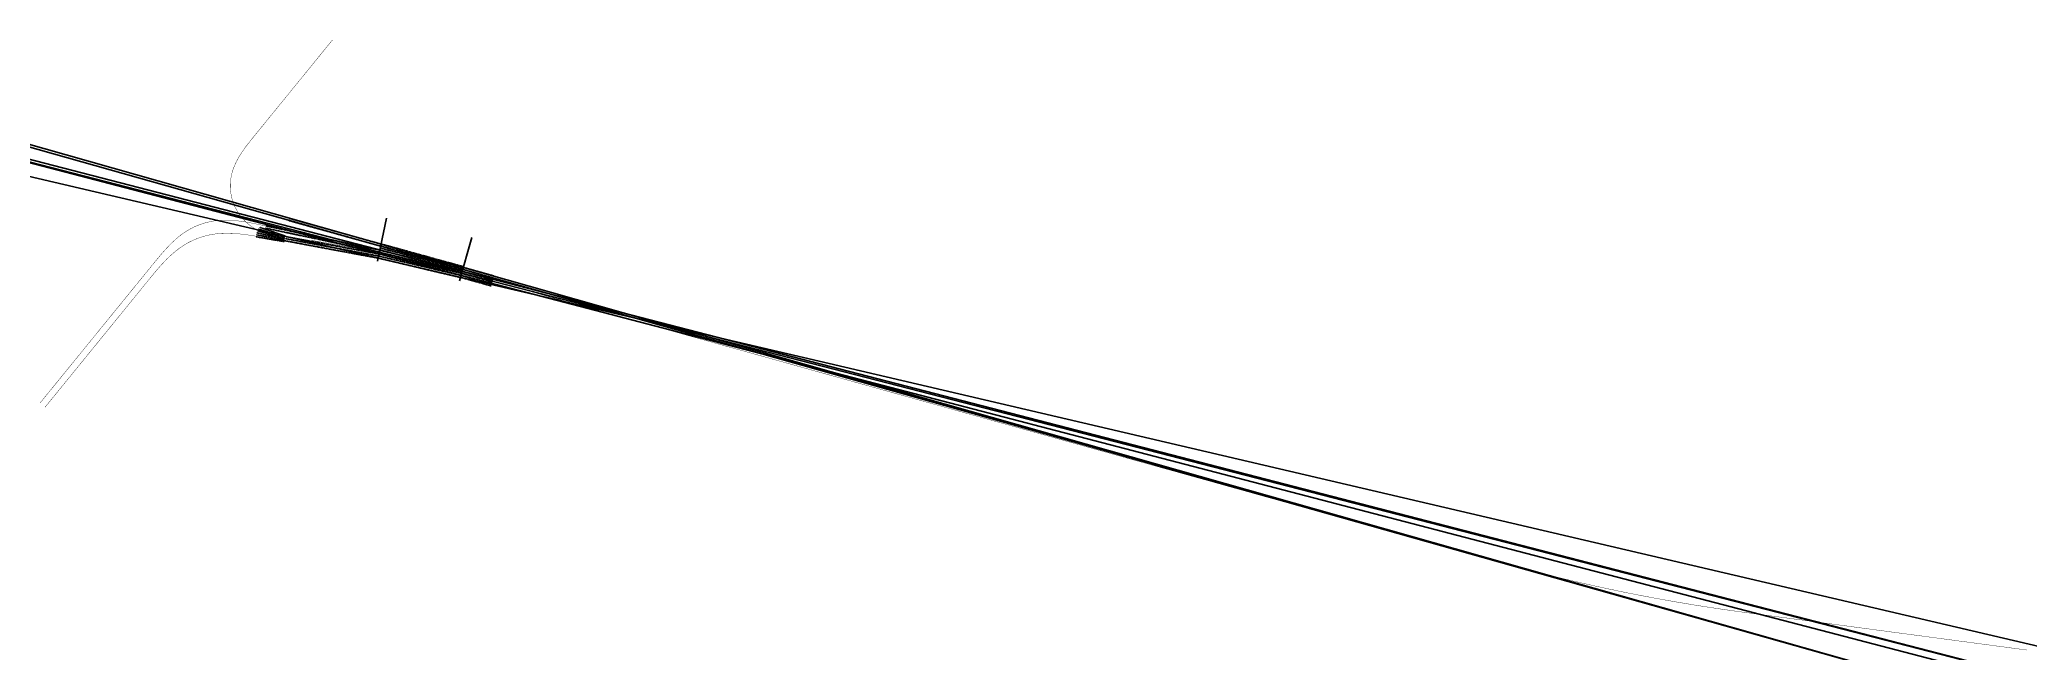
# Model space of a CAD drawing. Header units: millimetres. Extents: x 570799 to 573608, y 785064 to 785926.
import ezdxf

# ---------------------------------------------------------------- set-up
doc = ezdxf.new("R2010")
doc.units = ezdxf.units.MM
doc.linetypes.add('DASHED', pattern=[0.75, 0.5, -0.25])
for name, color, linetype in [('4_超高定义', 7, 'Continuous'), ('PierM', 2, 'Continuous'), ('预制梁AA', 22, 'DASHED'), ('预制梁DE', 160, 'DASHED'), ('预制梁MM', 3, 'DASHED'), ('预制梁SS', 94, 'DASHED')]:
    doc.layers.add(name, color=color, linetype=linetype)

msp = doc.modelspace()

# ---------------------------------------------------------------- linework, layer by layer
for p, direction in [((571281.2, 785637.6), (0.962076, -0.272782)), ((571397, 785601.8), (-0.962412, 0.271595)), ((571279.5, 785629.1), (0.968115, -0.250507)), ((571395.4, 785596.1), (-0.96842, 0.249323)), ((571278.3, 785623.5), (0.967648, -0.252305)), ((571393.8, 785590.4), (-0.973745, 0.227642))]:
    msp.add_xline(p, direction)
at = {"color": 1, "const_width": 0.5, "flags": 128}
for points in [[(571212.7, 785926), (571212.1, 785925.2), (571211.4, 785924.4), (571210.8, 785923.7), (571210.2, 785922.9), (571209.5, 785922.1), (571208.9, 785921.3), (571208.3, 785920.6), (571207.6, 785919.8), (571207, 785919), (571206.4, 785918.2), (571205.8, 785917.5), (571205.1, 785916.7), (571204.5, 785915.9), (571203.9, 785915.1), (571203.2, 785914.4), (571202.6, 785913.6), (571202, 785912.8), (571201.3, 785912), (571200.7, 785911.3), (571200.1, 785910.5), (571199.4, 785909.7), (571198.8, 785908.9), (571198.2, 785908.2), (571197.5, 785907.4), (571196.9, 785906.6), (571196.3, 785905.8), (571195.7, 785905.1), (571195, 785904.3), (571194.4, 785903.5), (571193.8, 785902.7), (571193.1, 785902), (571192.5, 785901.2), (571191.9, 785900.4), (571191.2, 785899.6), (571190.6, 785898.9), (571190, 785898.1), (571189.3, 785897.3), (571188.7, 785896.5), (571188.1, 785895.8), (571187.4, 785895), (571186.8, 785894.2), (571186.2, 785893.4), (571185.6, 785892.6), (571184.9, 785891.9), (571184.3, 785891.1), (571183.7, 785890.3), (571183, 785889.5), (571182.4, 785888.8), (571181.8, 785888), (571181.1, 785887.2), (571180.5, 785886.4), (571179.9, 785885.7), (571179.2, 785884.9), (571178.6, 785884.1), (571178, 785883.3), (571177.3, 785882.6), (571176.7, 785881.8), (571176.1, 785881), (571175.5, 785880.2), (571174.8, 785879.5), (571174.2, 785878.7), (571173.6, 785877.9), (571172.9, 785877.1), (571172.3, 785876.4), (571171.7, 785875.6), (571171, 785874.8), (571170.4, 785874), (571169.8, 785873.3), (571169.1, 785872.5), (571168.5, 785871.7), (571167.9, 785870.9), (571167.2, 785870.2), (571166.6, 785869.4), (571166, 785868.6), (571165.3, 785867.8), (571164.7, 785867.1), (571164.1, 785866.3), (571163.5, 785865.5), (571162.8, 785864.7), (571162.2, 785864), (571161.6, 785863.2), (571160.9, 785862.4), (571160.3, 785861.6), (571159.7, 785860.9), (571159, 785860.1), (571158.4, 785859.3), (571157.8, 785858.5), (571157.1, 785857.8), (571156.5, 785857), (571155.9, 785856.2), (571155.2, 785855.4), (571154.6, 785854.6), (571154, 785853.9), (571153.4, 785853.1), (571152.7, 785852.3), (571152.1, 785851.5), (571151.5, 785850.8), (571150.8, 785850), (571150.2, 785849.2), (571149.6, 785848.4), (571148.9, 785847.7), (571148.3, 785846.9), (571147.7, 785846.1), (571147, 785845.3), (571146.4, 785844.6), (571145.8, 785843.8), (571145.1, 785843), (571144.5, 785842.2), (571143.9, 785841.5), (571143.3, 785840.7), (571142.6, 785839.9), (571142, 785839.1), (571141.4, 785838.4), (571140.7, 785837.6), (571140.1, 785836.8), (571139.5, 785836), (571138.8, 785835.3), (571138.2, 785834.5), (571137.6, 785833.7), (571136.9, 785832.9), (571136.3, 785832.2), (571135.7, 785831.4), (571135, 785830.6), (571134.4, 785829.8), (571133.8, 785829.1), (571133.1, 785828.3), (571132.5, 785827.5), (571131.9, 785826.7), (571131.3, 785826), (571130.6, 785825.2), (571130, 785824.4), (571129.4, 785823.6), (571128.7, 785822.9), (571128.1, 785822.1), (571127.5, 785821.3), (571126.8, 785820.5), (571126.2, 785819.8), (571125.6, 785819), (571124.9, 785818.2), (571124.3, 785817.4), (571123.7, 785816.7), (571123, 785815.9), (571122.4, 785815.1), (571121.8, 785814.3), (571121.2, 785813.5), (571120.5, 785812.8), (571119.9, 785812), (571119.3, 785811.2), (571118.6, 785810.4), (571118, 785809.7), (571117.4, 785808.9), (571116.7, 785808.1), (571116.1, 785807.3), (571115.5, 785806.6), (571114.8, 785805.8), (571114.2, 785805), (571113.6, 785804.2), (571112.9, 785803.5), (571112.3, 785802.7), (571111.7, 785801.9), (571111.1, 785801.1), (571110.4, 785800.4), (571109.8, 785799.6), (571109.2, 785798.8), (571108.5, 785798), (571107.9, 785797.3), (571107.3, 785796.5), (571106.6, 785795.7), (571106, 785794.9), (571105.4, 785794.2), (571104.7, 785793.4), (571104.1, 785792.6), (571103.5, 785791.8), (571102.8, 785791.1), (571102.2, 785790.3), (571101.6, 785789.5), (571101, 785788.7), (571100.3, 785788), (571099.7, 785787.2), (571099.1, 785786.4), (571098.4, 785785.6), (571097.8, 785784.8), (571097.2, 785784.1), (571096.6, 785783.3), (571095.9, 785782.5), (571095.3, 785781.7), (571094.7, 785780.9), (571094.1, 785780.1), (571093.5, 785779.4), (571092.8, 785778.6), (571092.2, 785777.8), (571091.6, 785777), (571091, 785776.2), (571090.4, 785775.4), (571089.8, 785774.6), (571089.2, 785773.8), (571088.6, 785773), (571088.1, 785772.2), (571087.5, 785771.3), (571086.9, 785770.5), (571086.3, 785769.7), (571085.8, 785768.9), (571085.2, 785768.1), (571084.6, 785767.2), (571084.1, 785766.4), (571083.5, 785765.6), (571083, 785764.7), (571082.5, 785763.9), (571081.9, 785763), (571081.4, 785762.2), (571080.9, 785761.3), (571080.4, 785760.5), (571079.9, 785759.6), (571079.4, 785758.7), (571078.9, 785757.8), (571078.4, 785757), (571078, 785756.1), (571077.5, 785755.2), (571077, 785754.3), (571076.6, 785753.4), (571076.2, 785752.5), (571075.7, 785751.6), (571075.3, 785750.7), (571074.9, 785749.8), (571074.5, 785748.9), (571074.1, 785748), (571073.7, 785747), (571073.4, 785746.1), (571073, 785745.2), (571072.7, 785744.2), (571072.3, 785743.3), (571072, 785742.3), (571071.7, 785741.4), (571071.4, 785740.4), (571071.1, 785739.5), (571070.8, 785738.5), (571070.6, 785737.5), (571070.3, 785736.6), (571070.1, 785735.6), (571069.9, 785734.6), (571069.7, 785733.6), (571069.5, 785732.7), (571069.3, 785731.7), (571069.1, 785730.7), (571069, 785729.7), (571068.9, 785728.7), (571068.7, 785727.7), (571068.6, 785726.7), (571068.5, 785725.7), (571068.5, 785724.7), (571068.4, 785723.7), (571068.3, 785722.7), (571068.3, 785721.7), (571068.3, 785720.7), (571068.3, 785719.7), (571068.3, 785718.7), (571068.3, 785717.7), (571068.4, 785716.7), (571068.4, 785715.7), (571068.5, 785714.7), (571068.5, 785713.7), (571068.6, 785712.8), (571068.7, 785711.8), (571068.9, 785710.8), (571069, 785709.8), (571069.2, 785708.8), (571069.3, 785707.8), (571069.5, 785706.8), (571069.7, 785705.8), (571069.9, 785704.9), (571070.1, 785703.9), (571070.3, 785702.9), (571070.6, 785701.9), (571070.9, 785701), (571071.1, 785700), (571071.4, 785699.1), (571071.7, 785698.1), (571072, 785697.2), (571072.4, 785696.2), (571072.7, 785695.3), (571073.1, 785694.3), (571073.4, 785693.4), (571073.8, 785692.5), (571074.2, 785691.6), (571074.6, 785690.7), (571075.1, 785689.7), (571075.5, 785688.8), (571075.9, 785688), (571076.4, 785687.1), (571076.9, 785686.2), (571077.4, 785685.3), (571077.9, 785684.4), (571078.4, 785683.6), (571078.9, 785682.7), (571079.4, 785681.9), (571080, 785681), (571080.5, 785680.2), (571081.1, 785679.4), (571081.7, 785678.6), (571082.3, 785677.8), (571082.9, 785677), (571083.5, 785676.2), (571084.1, 785675.4), (571084.8, 785674.7), (571085.4, 785673.9), (571086.1, 785673.1), (571086.7, 785672.4), (571087.4, 785671.7), (571088.1, 785670.9), (571088.8, 785670.2), (571089.5, 785669.5), (571090.3, 785668.8), (571091, 785668.2), (571091.7, 785667.5), (571092.5, 785666.8), (571093.2, 785666.2), (571094, 785665.5), (571094.8, 785664.9), (571095.6, 785664.3), (571096.4, 785663.7), (571097.2, 785663.1), (571098, 785662.5), (571098.8, 785662), (571099.6, 785661.4), (571100.5, 785660.8), (571101.3, 785660.3), (571102.2, 785659.8), (571103, 785659.3), (571103.9, 785658.8), (571104.8, 785658.3), (571105.6, 785657.8), (571106.5, 785657.3), (571107.4, 785656.9), (571108.3, 785656.4), (571109.2, 785656), (571110.1, 785655.5), (571111, 785655.1), (571111.9, 785654.7), (571112.8, 785654.3), (571113.8, 785653.9), (571114.7, 785653.5), (571115.6, 785653.1), (571116.5, 785652.8), (571117.5, 785652.4), (571118.4, 785652.1), (571119.4, 785651.7), (571120.3, 785651.4), (571121.2, 785651.1), (571122.2, 785650.8), (571123.1, 785650.5), (571124.1, 785650.1), (571125.1, 785649.9), (571126, 785649.6), (571127, 785649.3), (571127.9, 785649), (571128.9, 785648.7), (571129.9, 785648.5), (571130.8, 785648.2), (571131.8, 785648), (571132.8, 785647.7), (571133.7, 785647.5), (571134.7, 785647.3), (571135.7, 785647), (571136.7, 785646.8), (571137.6, 785646.6), (571138.6, 785646.4), (571139.6, 785646.2), (571140.6, 785646), (571141.5, 785645.8), (571142.5, 785645.6), (571143.5, 785645.4), (571144.5, 785645.2), (571145.5, 785645), (571146.4, 785644.8), (571147.4, 785644.6), (571148.4, 785644.4), (571149.4, 785644.2), (571150.4, 785644.1), (571151.4, 785643.9), (571152.4, 785643.7), (571153.3, 785643.5), (571154.3, 785643.4), (571155.3, 785643.2), (571156.3, 785643), (571157.3, 785642.8), (571158.3, 785642.7), (571159.2, 785642.5), (571160.2, 785642.3), (571161.2, 785642.1), (571162.2, 785642), (571163.2, 785641.8), (571164.2, 785641.6), (571165.2, 785641.4), (571166.1, 785641.3), (571167.1, 785641.1), (571168.1, 785640.9), (571169.1, 785640.8), (571170.1, 785640.6), (571171.1, 785640.4), (571172, 785640.2), (571173, 785640.1), (571174, 785639.9), (571175, 785639.7), (571176, 785639.5), (571177, 785639.4), (571178, 785639.2), (571178.9, 785639), (571179.9, 785638.9), (571180.9, 785638.7), (571181.9, 785638.5), (571182.3, 785638.4)], [(570799.1, 785412.7), (570799.8, 785413.5), (570800.4, 785414.3), (570801, 785415.1), (570801.7, 785415.8), (570802.3, 785416.6), (570802.9, 785417.4), (570803.6, 785418.2), (570804.2, 785418.9), (570804.8, 785419.7), (570805.5, 785420.5), (570806.1, 785421.3), (570806.7, 785422), (570807.4, 785422.8), (570808, 785423.6), (570808.6, 785424.4), (570809.3, 785425.1), (570809.9, 785425.9), (570810.5, 785426.7), (570811.1, 785427.5), (570811.8, 785428.2), (570812.4, 785429), (570813, 785429.8), (570813.7, 785430.6), (570814.3, 785431.3), (570814.9, 785432.1), (570815.6, 785432.9), (570816.2, 785433.7), (570816.8, 785434.4), (570817.5, 785435.2), (570818.1, 785436), (570818.7, 785436.8), (570819.4, 785437.5), (570820, 785438.3), (570820.6, 785439.1), (570821.2, 785439.9), (570821.9, 785440.6), (570822.5, 785441.4), (570823.1, 785442.2), (570823.8, 785443), (570824.4, 785443.7), (570825, 785444.5), (570825.7, 785445.3), (570826.3, 785446.1), (570826.9, 785446.8), (570827.6, 785447.6), (570828.2, 785448.4), (570828.8, 785449.2), (570829.5, 785450), (570830.1, 785450.7), (570830.7, 785451.5), (570831.3, 785452.3), (570832, 785453.1), (570832.6, 785453.8), (570833.2, 785454.6), (570833.9, 785455.4), (570834.5, 785456.2), (570835.1, 785456.9), (570835.8, 785457.7), (570836.4, 785458.5), (570837, 785459.3), (570837.7, 785460), (570838.3, 785460.8), (570838.9, 785461.6), (570839.6, 785462.4), (570840.2, 785463.1), (570840.8, 785463.9), (570841.5, 785464.7), (570842.1, 785465.5), (570842.7, 785466.2), (570843.3, 785467), (570844, 785467.8), (570844.6, 785468.6), (570845.2, 785469.3), (570845.9, 785470.1), (570846.5, 785470.9), (570847.1, 785471.7), (570847.8, 785472.4), (570848.4, 785473.2), (570849, 785474), (570849.7, 785474.8), (570850.3, 785475.5), (570850.9, 785476.3), (570851.6, 785477.1), (570852.2, 785477.9), (570852.8, 785478.6), (570853.4, 785479.4), (570854.1, 785480.2), (570854.7, 785481), (570855.3, 785481.7), (570856, 785482.5), (570856.6, 785483.3), (570857.2, 785484.1), (570857.9, 785484.8), (570858.5, 785485.6), (570859.1, 785486.4), (570859.8, 785487.2), (570860.4, 785487.9), (570861, 785488.7), (570861.7, 785489.5), (570862.3, 785490.3), (570862.9, 785491.1), (570863.5, 785491.8), (570864.2, 785492.6), (570864.8, 785493.4), (570865.4, 785494.2), (570866.1, 785494.9), (570866.7, 785495.7), (570867.3, 785496.5), (570868, 785497.3), (570868.6, 785498), (570869.2, 785498.8), (570869.9, 785499.6), (570870.5, 785500.4), (570871.1, 785501.1), (570871.8, 785501.9), (570872.4, 785502.7), (570873, 785503.5), (570873.6, 785504.2), (570874.3, 785505), (570874.9, 785505.8), (570875.5, 785506.6), (570876.2, 785507.3), (570876.8, 785508.1), (570877.4, 785508.9), (570878.1, 785509.7), (570878.7, 785510.4), (570879.3, 785511.2), (570880, 785512), (570880.6, 785512.8), (570881.2, 785513.5), (570881.9, 785514.3), (570882.5, 785515.1), (570883.1, 785515.9), (570883.8, 785516.6), (570884.4, 785517.4), (570885, 785518.2), (570885.6, 785519), (570886.3, 785519.7), (570886.9, 785520.5), (570887.5, 785521.3), (570888.2, 785522.1), (570888.8, 785522.8), (570889.4, 785523.6), (570890.1, 785524.4), (570890.7, 785525.2), (570891.3, 785525.9), (570892, 785526.7), (570892.6, 785527.5), (570893.2, 785528.3), (570893.9, 785529.1), (570894.5, 785529.8), (570895.1, 785530.6), (570895.7, 785531.4), (570896.4, 785532.2), (570897, 785532.9), (570897.6, 785533.7), (570898.3, 785534.5), (570898.9, 785535.3), (570899.5, 785536), (570900.2, 785536.8), (570900.8, 785537.6), (570901.4, 785538.4), (570902.1, 785539.1), (570902.7, 785539.9), (570903.3, 785540.7), (570904, 785541.5), (570904.6, 785542.2), (570905.2, 785543), (570905.8, 785543.8), (570906.5, 785544.6), (570907.1, 785545.3), (570907.7, 785546.1), (570908.4, 785546.9), (570909, 785547.7), (570909.6, 785548.4), (570910.3, 785549.2), (570910.9, 785550), (570911.5, 785550.8), (570912.2, 785551.5), (570912.8, 785552.3), (570913.4, 785553.1), (570914.1, 785553.9), (570914.7, 785554.6), (570915.3, 785555.4), (570916, 785556.2), (570916.6, 785557), (570917.2, 785557.7), (570917.8, 785558.5), (570918.5, 785559.3), (570919.1, 785560.1), (570919.7, 785560.8), (570920.4, 785561.6), (570921, 785562.4), (570921.6, 785563.2), (570922.3, 785563.9), (570922.9, 785564.7), (570923.5, 785565.5), (570924.2, 785566.3), (570924.8, 785567), (570925.4, 785567.8), (570926.1, 785568.6), (570926.7, 785569.4), (570927.3, 785570.2), (570927.9, 785570.9), (570928.6, 785571.7), (570929.2, 785572.5), (570929.8, 785573.3), (570930.5, 785574), (570931.1, 785574.8), (570931.7, 785575.6), (570932.4, 785576.4), (570933, 785577.1), (570933.6, 785577.9), (570934.3, 785578.7), (570934.9, 785579.5), (570935.5, 785580.2), (570936.2, 785581), (570936.8, 785581.8), (570937.4, 785582.6), (570938, 785583.3), (570938.7, 785584.1), (570939.3, 785584.9), (570939.9, 785585.7), (570940.6, 785586.4), (570941.2, 785587.2), (570941.8, 785588), (570942.5, 785588.8), (570943.1, 785589.5), (570943.7, 785590.3), (570944.4, 785591.1), (570945, 785591.9), (570945.6, 785592.6), (570946.3, 785593.4), (570946.9, 785594.2), (570947.5, 785595), (570948.2, 785595.7), (570948.8, 785596.5), (570949.4, 785597.3), (570950, 785598.1), (570950.7, 785598.8), (570951.3, 785599.6), (570951.9, 785600.4), (570952.6, 785601.2), (570953.2, 785601.9), (570953.8, 785602.7), (570954.5, 785603.5), (570955.1, 785604.3), (570955.7, 785605), (570956.4, 785605.8), (570957, 785606.6), (570957.6, 785607.4), (570958.3, 785608.2), (570958.9, 785608.9), (570959.5, 785609.7), (570960.1, 785610.5), (570960.8, 785611.3), (570961.4, 785612), (570962, 785612.8), (570962.7, 785613.6), (570963.3, 785614.3), (570963.9, 785615.1), (570964.6, 785615.9), (570965.2, 785616.7), (570965.9, 785617.4), (570966.5, 785618.2), (570967.1, 785619), (570967.8, 785619.7), (570968.4, 785620.5), (570969.1, 785621.3), (570969.7, 785622), (570970.4, 785622.8), (570971, 785623.6), (570971.7, 785624.3), (570972.3, 785625.1), (570973, 785625.8), (570973.6, 785626.6), (570974.3, 785627.3), (570975, 785628.1), (570975.6, 785628.8), (570976.3, 785629.5), (570977, 785630.3), (570977.7, 785631), (570978.3, 785631.8), (570979, 785632.5), (570979.7, 785633.2), (570980.4, 785633.9), (570981.1, 785634.7), (570981.8, 785635.4), (570982.5, 785636.1), (570983.2, 785636.8), (570983.9, 785637.5), (570984.6, 785638.2), (570985.3, 785638.9), (570986, 785639.6), (570986.8, 785640.3), (570987.5, 785641), (570988.2, 785641.7), (570989, 785642.3), (570989.7, 785643), (570990.4, 785643.7), (570991.2, 785644.3), (570991.9, 785645), (570992.7, 785645.7), (570993.5, 785646.3), (570994.2, 785646.9), (570995, 785647.6), (570995.8, 785648.2), (570996.6, 785648.8), (570997.4, 785649.4), (570998.1, 785650.1), (570998.9, 785650.7), (570999.7, 785651.3), (571000.6, 785651.8), (571001.4, 785652.4), (571002.2, 785653), (571003, 785653.6), (571003.8, 785654.1), (571004.7, 785654.7), (571005.5, 785655.2), (571006.3, 785655.8), (571007.2, 785656.3), (571008, 785656.8), (571008.9, 785657.3), (571009.8, 785657.8), (571010.6, 785658.3), (571011.5, 785658.8), (571012.4, 785659.3), (571013.3, 785659.8), (571014.2, 785660.2), (571015.1, 785660.7), (571016, 785661.1), (571016.9, 785661.6), (571017.8, 785662), (571018.7, 785662.4), (571019.6, 785662.8), (571020.5, 785663.2), (571021.4, 785663.6), (571022.3, 785664), (571023.3, 785664.3), (571024.2, 785664.7), (571025.1, 785665), (571026.1, 785665.4), (571027, 785665.7), (571028, 785666), (571028.9, 785666.4), (571029.9, 785666.7), (571030.8, 785667), (571031.8, 785667.2), (571032.8, 785667.5), (571033.7, 785667.8), (571034.7, 785668), (571035.7, 785668.3), (571036.6, 785668.5), (571037.6, 785668.7), (571038.6, 785669), (571039.6, 785669.2), (571040.5, 785669.4), (571041.5, 785669.6), (571042.5, 785669.7), (571043.5, 785669.9), (571044.5, 785670.1), (571045.5, 785670.2), (571046.5, 785670.3), (571047.4, 785670.5), (571048.4, 785670.6), (571049.4, 785670.7), (571050.4, 785670.8), (571051.4, 785670.9), (571052.4, 785671), (571053.4, 785671), (571054.4, 785671.1), (571055.4, 785671.2), (571056.4, 785671.2), (571057.4, 785671.2), (571058.4, 785671.3), (571059.4, 785671.3), (571060.4, 785671.3), (571061.4, 785671.3), (571062.4, 785671.3), (571063.4, 785671.3), (571064.4, 785671.3), (571065.4, 785671.3), (571066.4, 785671.2), (571067.4, 785671.2), (571068.4, 785671.1), (571069.4, 785671.1), (571070.4, 785671), (571071.4, 785671), (571072.4, 785670.9), (571073.4, 785670.8), (571074.4, 785670.7), (571075.4, 785670.6), (571076.4, 785670.5), (571077.4, 785670.4), (571078.4, 785670.3), (571079.4, 785670.2), (571080.4, 785670.1), (571081.4, 785670), (571082.3, 785669.9), (571083.3, 785669.7), (571084.3, 785669.6), (571085.3, 785669.4), (571086.3, 785669.3), (571087.3, 785669.2), (571088.3, 785669), (571089.3, 785668.8), (571090.3, 785668.7), (571091.2, 785668.5), (571092.2, 785668.3), (571093.2, 785668.2), (571094.2, 785668), (571095.2, 785667.8), (571096.2, 785667.6), (571097.2, 785667.5), (571098.1, 785667.3), (571099.1, 785667.1), (571100.1, 785666.9), (571101.1, 785666.7), (571102.1, 785666.5), (571103, 785666.3), (571104, 785666.1), (571105, 785665.9), (571106, 785665.7), (571107, 785665.5), (571107.9, 785665.3), (571108.9, 785665.1), (571109.9, 785664.9), (571110.9, 785664.7), (571111.9, 785664.5), (571112.8, 785664.3), (571113.8, 785664.1), (571114.8, 785663.9), (571115.8, 785663.7), (571116.7, 785663.5), (571117.7, 785663.3), (571118.7, 785663.1), (571119.7, 785662.8), (571120.7, 785662.6), (571121.6, 785662.4), (571122.6, 785662.2), (571123.6, 785662), (571124.6, 785661.8), (571125.6, 785661.6), (571126.5, 785661.4), (571127.5, 785661.2), (571128.5, 785661), (571129.5, 785660.8), (571130.4, 785660.6), (571131.4, 785660.4), (571132.4, 785660.2), (571133.4, 785659.9), (571134.4, 785659.7), (571135.3, 785659.5), (571136.3, 785659.3), (571137.3, 785659.1), (571138.3, 785658.9), (571139.2, 785658.7), (571140.2, 785658.5), (571141.2, 785658.3), (571142.2, 785658.1), (571143.2, 785657.9), (571144.1, 785657.7), (571145.1, 785657.5), (571146.1, 785657.3), (571147.1, 785657), (571148.1, 785656.8), (571149, 785656.6), (571150, 785656.4), (571151, 785656.2), (571152, 785656), (571152.9, 785655.8), (571153.9, 785655.6), (571154.9, 785655.4), (571155.9, 785655.2), (571156.9, 785655), (571157.8, 785654.8), (571158.8, 785654.6), (571159.8, 785654.4), (571160.8, 785654.1), (571161.7, 785653.9), (571162.7, 785653.7), (571163.7, 785653.5), (571164.7, 785653.3), (571165.7, 785653.1), (571166.6, 785652.9), (571167.6, 785652.7), (571168.6, 785652.5), (571169.6, 785652.3), (571170.6, 785652.1), (571171.5, 785651.9), (571172.5, 785651.7), (571173.5, 785651.5), (571174.5, 785651.3), (571175.4, 785651), (571176.4, 785650.8), (571177.4, 785650.6), (571178.4, 785650.4), (571179.4, 785650.2), (571180.3, 785650), (571181.3, 785649.8), (571182.3, 785649.6), (571183.3, 785649.4), (571184.3, 785649.2), (571185.2, 785649), (571186.2, 785648.8), (571187.2, 785648.6), (571188.2, 785648.4), (571189.1, 785648.1), (571190.1, 785647.9), (571191.1, 785647.7), (571192.1, 785647.5), (571193.1, 785647.3), (571194, 785647.1), (571195, 785646.9), (571196, 785646.7), (571197, 785646.5), (571197.9, 785646.3), (571198.9, 785646.1), (571199.9, 785645.9), (571200.9, 785645.7), (571201.9, 785645.5), (571202.8, 785645.2), (571203.8, 785645), (571204.8, 785644.8), (571205.8, 785644.6), (571206.8, 785644.4), (571207.7, 785644.2), (571208.7, 785644), (571209.7, 785643.8), (571210.7, 785643.6), (571211.6, 785643.4), (571212.6, 785643.2), (571213.6, 785643), (571214.6, 785642.8), (571215.6, 785642.6), (571216.5, 785642.3), (571217.5, 785642.1), (571218.5, 785641.9), (571219.5, 785641.7), (571220.4, 785641.5), (571221.4, 785641.3), (571222.4, 785641.1), (571223.4, 785640.9), (571224.4, 785640.7), (571225.3, 785640.5), (571226.3, 785640.3), (571227.3, 785640.1), (571228.3, 785639.9), (571229.3, 785639.7), (571230.2, 785639.4), (571231.2, 785639.2), (571232.2, 785639), (571233.2, 785638.8), (571234.1, 785638.6), (571235.1, 785638.4), (571236.1, 785638.2), (571237.1, 785638), (571238.1, 785637.8), (571239, 785637.6), (571240, 785637.4), (571241, 785637.2), (571242, 785637), (571243, 785636.8), (571243.9, 785636.6), (571244.9, 785636.3), (571245.9, 785636.1), (571246.9, 785635.9), (571247.8, 785635.7), (571248.8, 785635.5), (571249.8, 785635.3), (571250.8, 785635.1), (571251.8, 785634.9), (571252.7, 785634.7), (571253.7, 785634.5), (571254.7, 785634.3), (571255.7, 785634.1), (571256.6, 785633.9), (571257.6, 785633.7), (571258.6, 785633.4), (571259.6, 785633.2), (571260.6, 785633), (571261.5, 785632.8), (571262.5, 785632.6), (571263.5, 785632.4), (571264.5, 785632.2), (571265.5, 785632), (571266.4, 785631.8), (571267.4, 785631.6), (571268.4, 785631.4), (571269.4, 785631.2), (571270.3, 785631), (571271.3, 785630.8), (571272.3, 785630.5), (571273.3, 785630.3), (571274.3, 785630.1), (571275.2, 785629.9), (571276.2, 785629.7), (571277.2, 785629.5), (571278.2, 785629.3), (571279.1, 785629.1), (571280.1, 785628.9), (571281.1, 785628.7), (571282.1, 785628.5), (571283.1, 785628.3), (571284, 785628.1), (571285, 785627.9), (571286, 785627.6), (571287, 785627.4), (571288, 785627.2), (571288.9, 785627), (571289.9, 785626.8), (571290.9, 785626.6), (571291.9, 785626.4), (571292.8, 785626.2), (571293.8, 785626), (571294.8, 785625.8), (571295.8, 785625.5), (571296.8, 785625.3), (571297.7, 785625.1), (571298.7, 785624.9), (571299.7, 785624.7), (571300.7, 785624.5), (571301.6, 785624.3), (571302.6, 785624.1), (571303.6, 785623.8), (571304.6, 785623.6), (571305.5, 785623.4), (571306.5, 785623.2), (571307.5, 785623), (571308.5, 785622.8), (571309.4, 785622.5), (571310.4, 785622.3), (571311.4, 785622.1), (571312.4, 785621.9), (571313.4, 785621.7), (571314.3, 785621.5), (571315.3, 785621.2), (571316.3, 785621), (571317.3, 785620.8), (571318.2, 785620.6), (571319.2, 785620.3), (571320.2, 785620.1), (571321.2, 785619.9), (571322.1, 785619.7), (571323.1, 785619.5), (571324.1, 785619.2), (571325.1, 785619), (571326, 785618.8), (571327, 785618.6), (571328, 785618.3), (571329, 785618.1), (571329.9, 785617.9), (571330.9, 785617.7), (571331.9, 785617.4), (571332.8, 785617.2), (571333.8, 785617), (571334.8, 785616.8), (571335.8, 785616.5), (571336.7, 785616.3), (571337.7, 785616.1), (571338.7, 785615.8), (571339.7, 785615.6), (571340.6, 785615.4), (571341.6, 785615.2), (571342.6, 785614.9), (571343.6, 785614.7), (571344.5, 785614.5), (571345.5, 785614.2), (571346.5, 785614), (571347.4, 785613.8), (571348.4, 785613.5), (571349.4, 785613.3), (571350.4, 785613.1), (571351.3, 785612.8), (571352.3, 785612.6), (571353.3, 785612.4), (571354.3, 785612.1), (571355.2, 785611.9), (571356.2, 785611.7), (571357.2, 785611.4), (571358.1, 785611.2), (571359.1, 785611), (571360.1, 785610.7), (571361.1, 785610.5), (571362, 785610.2), (571363, 785610), (571364, 785609.8), (571364.9, 785609.5), (571365.9, 785609.3), (571366.9, 785609), (571367.9, 785608.8), (571368.8, 785608.6), (571369.8, 785608.3), (571370.8, 785608.1), (571371.7, 785607.8), (571372.7, 785607.6), (571373.7, 785607.3), (571374.6, 785607.1), (571375.6, 785606.9), (571376.6, 785606.6), (571377.6, 785606.4), (571378.5, 785606.1), (571379.5, 785605.9), (571380.5, 785605.6), (571381.4, 785605.4), (571382.4, 785605.1), (571383.4, 785604.9), (571384.3, 785604.7), (571385.3, 785604.4), (571386.3, 785604.2), (571387.2, 785603.9), (571388.2, 785603.7), (571389.2, 785603.4), (571390.2, 785603.2), (571391.1, 785602.9), (571392.1, 785602.7), (571393.1, 785602.4), (571394, 785602.2), (571395, 785601.9), (571396, 785601.7), (571396.9, 785601.4), (571397.9, 785601.2), (571398.9, 785600.9), (571399.8, 785600.6), (571400.8, 785600.4), (571401.8, 785600.1), (571402.7, 785599.9), (571403.7, 785599.6), (571404.7, 785599.4), (571405.6, 785599.1), (571406.6, 785598.9), (571407.6, 785598.6), (571408.5, 785598.3), (571409.5, 785598.1), (571410.5, 785597.8), (571411.4, 785597.6), (571412.4, 785597.3), (571413.4, 785597.1), (571414.3, 785596.8), (571415.3, 785596.5), (571416.3, 785596.3), (571417.2, 785596), (571418.2, 785595.8), (571419.2, 785595.5), (571420.1, 785595.2), (571421.1, 785595), (571422.1, 785594.7), (571423, 785594.5), (571424, 785594.2), (571424.9, 785593.9), (571425.9, 785593.7), (571426.9, 785593.4), (571427.8, 785593.1), (571428.8, 785592.9), (571429.8, 785592.6), (571430.7, 785592.3), (571431.7, 785592.1), (571432.7, 785591.8), (571433.6, 785591.5), (571434.6, 785591.3), (571435.6, 785591), (571436.5, 785590.7), (571437.5, 785590.5), (571438.3, 785590.2)], [(571183, 785642.8), (571184, 785642.7), (571185, 785642.5), (571186, 785642.3), (571187, 785642.1), (571188, 785642), (571188.9, 785641.8), (571189.9, 785641.6), (571190.9, 785641.4), (571191.9, 785641.3), (571192.9, 785641.1), (571193.9, 785640.9), (571194.9, 785640.8), (571195.8, 785640.6), (571196.8, 785640.4), (571197.8, 785640.2), (571198.8, 785640.1), (571199.8, 785639.9), (571200.8, 785639.7), (571201.7, 785639.5), (571202.7, 785639.4), (571203.7, 785639.2), (571204.7, 785639), (571205.7, 785638.8), (571206.7, 785638.7), (571207.6, 785638.5), (571208.6, 785638.3), (571209.6, 785638.1), (571210.6, 785638), (571211.6, 785637.8), (571212.6, 785637.6), (571213.6, 785637.4), (571214.5, 785637.2), (571215.5, 785637.1), (571216.5, 785636.9), (571217.5, 785636.7), (571218.5, 785636.5), (571219.5, 785636.3), (571220.4, 785636.1), (571221.4, 785636), (571222.4, 785635.8), (571223.4, 785635.6), (571224.4, 785635.4), (571225.4, 785635.2), (571226.3, 785635), (571227.3, 785634.9), (571228.3, 785634.7), (571229.3, 785634.5), (571230.3, 785634.3), (571231.3, 785634.1), (571232.2, 785633.9), (571233.2, 785633.7), (571234.2, 785633.6), (571235.2, 785633.4), (571236.2, 785633.2), (571237.1, 785633), (571238.1, 785632.8), (571239.1, 785632.6), (571240.1, 785632.4), (571241.1, 785632.2), (571242.1, 785632), (571243, 785631.9), (571244, 785631.7), (571245, 785631.5), (571246, 785631.3), (571247, 785631.1), (571247.9, 785630.9), (571248.9, 785630.7), (571249.9, 785630.5), (571250.9, 785630.3), (571251.9, 785630.1), (571252.8, 785629.9), (571253.8, 785629.7), (571254.8, 785629.5), (571255.8, 785629.3), (571256.8, 785629.1), (571257.7, 785628.9), (571258.7, 785628.7), (571259.7, 785628.5), (571260.7, 785628.4), (571261.7, 785628.2), (571262.7, 785628), (571263.6, 785627.8), (571264.6, 785627.6), (571265.6, 785627.4), (571266.6, 785627.2), (571267.5, 785627), (571268.5, 785626.8), (571269.5, 785626.6), (571270.5, 785626.3), (571271.5, 785626.1), (571272.4, 785625.9), (571273.4, 785625.7), (571274.4, 785625.5), (571275.4, 785625.3), (571276.4, 785625.1), (571277.3, 785624.9), (571278.3, 785624.7), (571279.3, 785624.5), (571280.3, 785624.3), (571281.3, 785624.1), (571282.2, 785623.9), (571283.2, 785623.7), (571284.2, 785623.5), (571285.2, 785623.3), (571286.1, 785623.1), (571287.1, 785622.9), (571288.1, 785622.6), (571289.1, 785622.4), (571290.1, 785622.2), (571291, 785622), (571292, 785621.8), (571293, 785621.6), (571294, 785621.4), (571294.9, 785621.2), (571295.9, 785621), (571296.9, 785620.7), (571297.9, 785620.5), (571298.9, 785620.3), (571299.8, 785620.1), (571300.8, 785619.9), (571301.8, 785619.7), (571302.8, 785619.5), (571303.7, 785619.2), (571304.7, 785619), (571305.7, 785618.8), (571306.7, 785618.6), (571307.6, 785618.4), (571308.6, 785618.2), (571309.6, 785617.9), (571310.6, 785617.7), (571311.5, 785617.5), (571312.5, 785617.3), (571313.5, 785617.1), (571314.5, 785616.9), (571315.5, 785616.6), (571316.4, 785616.4), (571317.4, 785616.2), (571318.4, 785616), (571319.4, 785615.8), (571320.3, 785615.5), (571321.3, 785615.3), (571322.3, 785615.1), (571323.3, 785614.9), (571324.2, 785614.6), (571325.2, 785614.4), (571326.2, 785614.2), (571327.1, 785614), (571328.1, 785613.7), (571329.1, 785613.5), (571330.1, 785613.3), (571331, 785613.1), (571332, 785612.8), (571333, 785612.6), (571334, 785612.4), (571334.9, 785612.2), (571335.9, 785611.9), (571336.9, 785611.7), (571337.9, 785611.5), (571338.8, 785611.2), (571339.8, 785611), (571340.8, 785610.8), (571341.8, 785610.5), (571342.7, 785610.3), (571343.7, 785610.1), (571344.7, 785609.9), (571345.6, 785609.6), (571346.6, 785609.4), (571347.6, 785609.2), (571348.6, 785608.9), (571349.5, 785608.7), (571350.5, 785608.5), (571351.5, 785608.2), (571352.5, 785608), (571353.4, 785607.8), (571354.4, 785607.5), (571355.4, 785607.3), (571356.3, 785607), (571357.3, 785606.8), (571358.3, 785606.6), (571359.3, 785606.3), (571360.2, 785606.1), (571361.2, 785605.9), (571362.2, 785605.6), (571363.1, 785605.4), (571364.1, 785605.1), (571365.1, 785604.9), (571366.1, 785604.7), (571367, 785604.4), (571368, 785604.2), (571369, 785603.9), (571369.9, 785603.7), (571370.9, 785603.5), (571371.9, 785603.2), (571372.8, 785603), (571373.8, 785602.7), (571374.8, 785602.5), (571375.8, 785602.2), (571376.7, 785602), (571377.7, 785601.7), (571378.7, 785601.5), (571379.6, 785601.3), (571380.6, 785601), (571381.6, 785600.8), (571382.5, 785600.5), (571383.5, 785600.3), (571384.5, 785600), (571385.4, 785599.8), (571386.4, 785599.5), (571387.4, 785599.3), (571388.4, 785599), (571389.3, 785598.8), (571390.3, 785598.5), (571391.3, 785598.3), (571392.2, 785598), (571393.2, 785597.8), (571394.2, 785597.5), (571395.1, 785597.3), (571396.1, 785597), (571397.1, 785596.8), (571398, 785596.5), (571399, 785596.3), (571400, 785596), (571400.9, 785595.8), (571401.9, 785595.5), (571402.9, 785595.2), (571403.8, 785595), (571404.8, 785594.7), (571405.8, 785594.5), (571406.7, 785594.2), (571407.7, 785594), (571408.7, 785593.7), (571409.6, 785593.5), (571410.6, 785593.2), (571411.6, 785592.9), (571412.5, 785592.7), (571413.5, 785592.4), (571414.5, 785592.2), (571415.4, 785591.9), (571416.4, 785591.6), (571417.4, 785591.4), (571418.3, 785591.1), (571419.3, 785590.9), (571420.3, 785590.6), (571421.2, 785590.3), (571422.2, 785590.1), (571423.1, 785589.8), (571424.1, 785589.5), (571425.1, 785589.3), (571426, 785589), (571427, 785588.7), (571428, 785588.5), (571428.9, 785588.2), (571429.9, 785588), (571430.9, 785587.7), (571431.8, 785587.4), (571432.8, 785587.2), (571433.8, 785586.9), (571434.7, 785586.6), (571435.7, 785586.3), (571436.6, 785586.1), (571437.6, 785585.8), (571438.6, 785585.5), (571439.5, 785585.3), (571440.5, 785585), (571441.5, 785584.7), (571442.4, 785584.5), (571443.4, 785584.2), (571444.4, 785583.9), (571445.3, 785583.7), (571446.3, 785583.4), (571447.2, 785583.1), (571448.2, 785582.9), (571449.2, 785582.6), (571450.1, 785582.3), (571451.1, 785582), (571452.1, 785581.8), (571453, 785581.5), (571454, 785581.2), (571454.9, 785581), (571455.9, 785580.7), (571456.9, 785580.4), (571457.8, 785580.2), (571458.8, 785579.9), (571459.8, 785579.6), (571460.7, 785579.4), (571461.7, 785579.1), (571462.7, 785578.8), (571463.6, 785578.6), (571464.6, 785578.3), (571465.5, 785578), (571466.5, 785577.7), (571467.5, 785577.5), (571468.4, 785577.2), (571469.4, 785576.9), (571470.4, 785576.7), (571471.3, 785576.4), (571472.3, 785576.1), (571473.2, 785575.9), (571474.2, 785575.6), (571475.2, 785575.3), (571476.1, 785575.1), (571477.1, 785574.8), (571478.1, 785574.5), (571479, 785574.3), (571480, 785574), (571481, 785573.7), (571481.9, 785573.4), (571482.9, 785573.2), (571483.8, 785572.9), (571484.8, 785572.6), (571485.8, 785572.4), (571486.7, 785572.1), (571487.7, 785571.8), (571488.7, 785571.6), (571489.6, 785571.3), (571490.6, 785571), (571491.5, 785570.8), (571492.5, 785570.5), (571493.5, 785570.2), (571494.4, 785570), (571495.4, 785569.7), (571496.4, 785569.4), (571497.3, 785569.1), (571498.3, 785568.9), (571499.3, 785568.6), (571500.2, 785568.3), (571501.2, 785568.1), (571502.1, 785567.8), (571503.1, 785567.5), (571504.1, 785567.3), (571505, 785567), (571506, 785566.7), (571507, 785566.5), (571507.9, 785566.2), (571508.9, 785565.9), (571509.8, 785565.7), (571510.8, 785565.4), (571511.8, 785565.1), (571512.7, 785564.8), (571513.7, 785564.6), (571514.7, 785564.3), (571515.6, 785564), (571516.6, 785563.8), (571517.6, 785563.5), (571518.5, 785563.2), (571519.5, 785563), (571520.4, 785562.7), (571521.4, 785562.4), (571522.4, 785562.2), (571523.3, 785561.9), (571524.3, 785561.6), (571525.3, 785561.4), (571526.2, 785561.1), (571527.2, 785560.8), (571528.1, 785560.5), (571529.1, 785560.3), (571530.1, 785560), (571531, 785559.7), (571532, 785559.5), (571533, 785559.2), (571533.9, 785558.9), (571534.9, 785558.7), (571535.9, 785558.4), (571536.8, 785558.1), (571537.8, 785557.9), (571538.7, 785557.6), (571539.7, 785557.3), (571540.7, 785557), (571541.6, 785556.8), (571542.6, 785556.5), (571543.6, 785556.2), (571544.5, 785556), (571545.5, 785555.7), (571546.4, 785555.4), (571547.4, 785555.2), (571548.4, 785554.9), (571549.3, 785554.6), (571550.3, 785554.4), (571551.3, 785554.1), (571552.2, 785553.8), (571553.2, 785553.6), (571554.2, 785553.3), (571555.1, 785553), (571556.1, 785552.7), (571557, 785552.5), (571558, 785552.2), (571559, 785551.9), (571559.9, 785551.7), (571560.9, 785551.4), (571561.9, 785551.1), (571562.8, 785550.9), (571563.8, 785550.6), (571564.7, 785550.3), (571565.7, 785550.1), (571566.7, 785549.8), (571567.6, 785549.5), (571568.6, 785549.3), (571569.6, 785549), (571570.5, 785548.7), (571571.5, 785548.4), (571572.5, 785548.2), (571573.4, 785547.9), (571574.4, 785547.6), (571575.3, 785547.4), (571576.3, 785547.1), (571577.3, 785546.8), (571578.2, 785546.6), (571579.2, 785546.3), (571580.2, 785546), (571581.1, 785545.8), (571582.1, 785545.5), (571583.1, 785545.2), (571584, 785545), (571585, 785544.7), (571585.9, 785544.4), (571586.9, 785544.1), (571587.9, 785543.9), (571588.8, 785543.6), (571589.8, 785543.3), (571590.8, 785543.1), (571591.7, 785542.8), (571592.7, 785542.5), (571593.6, 785542.3), (571594.6, 785542), (571595.6, 785541.7), (571596.5, 785541.5), (571597.5, 785541.2), (571598.5, 785540.9), (571599.4, 785540.7), (571600.4, 785540.4), (571601.4, 785540.1), (571602.3, 785539.8), (571603.3, 785539.6), (571604.2, 785539.3), (571605.2, 785539), (571606.2, 785538.8), (571607.1, 785538.5), (571608.1, 785538.2), (571609.1, 785538), (571610, 785537.7), (571611, 785537.4), (571611.9, 785537.2), (571612.9, 785536.9), (571613.9, 785536.6), (571614.8, 785536.4), (571615.8, 785536.1), (571616.8, 785535.8), (571617.7, 785535.5), (571618.7, 785535.3), (571619.7, 785535), (571620.6, 785534.7), (571621.6, 785534.5), (571622.5, 785534.2), (571623.5, 785533.9), (571624.5, 785533.7), (571625.4, 785533.4), (571626.4, 785533.1), (571627.4, 785532.9), (571628.3, 785532.6), (571629.3, 785532.3), (571630.2, 785532.1), (571631.2, 785531.8), (571632.2, 785531.5), (571633.1, 785531.2), (571634.1, 785531), (571635.1, 785530.7), (571636, 785530.4), (571637, 785530.2), (571638, 785529.9), (571638.9, 785529.6), (571639.9, 785529.4), (571640.8, 785529.1), (571641.8, 785528.8), (571642.8, 785528.6), (571643.7, 785528.3), (571644.7, 785528), (571645.7, 785527.7), (571646.6, 785527.5), (571647.6, 785527.2), (571648.5, 785526.9), (571649.5, 785526.7), (571650.5, 785526.4), (571651.4, 785526.1), (571652.4, 785525.9), (571653.4, 785525.6), (571654.3, 785525.3), (571655.3, 785525.1), (571656.3, 785524.8), (571657.2, 785524.5), (571658.2, 785524.3), (571659.1, 785524), (571660.1, 785523.7), (571661.1, 785523.4), (571662, 785523.2), (571663, 785522.9), (571664, 785522.6), (571664.9, 785522.4), (571665.9, 785522.1), (571666.8, 785521.8), (571667.8, 785521.6), (571668.8, 785521.3), (571669.7, 785521), (571670.7, 785520.8), (571671.7, 785520.5), (571672.6, 785520.2), (571673.6, 785520), (571674.6, 785519.7), (571675.5, 785519.4), (571676.5, 785519.1), (571677.4, 785518.9), (571678.4, 785518.6), (571679.4, 785518.3), (571680.3, 785518.1), (571681.3, 785517.8), (571682.3, 785517.5), (571683.2, 785517.3), (571684.2, 785517), (571685.1, 785516.7), (571686.1, 785516.5), (571687.1, 785516.2), (571688, 785515.9), (571689, 785515.7), (571690, 785515.4), (571690.9, 785515.1), (571691.9, 785514.8), (571692.9, 785514.6), (571693.8, 785514.3), (571694.8, 785514), (571695.7, 785513.8), (571696.7, 785513.5), (571697.7, 785513.2), (571698.6, 785513), (571699.6, 785512.7), (571700.6, 785512.4), (571701.5, 785512.2), (571702.5, 785511.9), (571703.4, 785511.6), (571704.4, 785511.4), (571705.4, 785511.1), (571706.3, 785510.8), (571707.3, 785510.5), (571708.3, 785510.3), (571709.2, 785510), (571710.2, 785509.7), (571711.2, 785509.5), (571712.1, 785509.2), (571713.1, 785508.9), (571714, 785508.7), (571715, 785508.4), (571716, 785508.1), (571716.9, 785507.9), (571717.9, 785507.6), (571718.9, 785507.3), (571719.8, 785507.1), (571720.8, 785506.8), (571721.8, 785506.5), (571722.7, 785506.2), (571723.7, 785506), (571724.6, 785505.7), (571725.6, 785505.4), (571726.6, 785505.2), (571727.5, 785504.9), (571728.5, 785504.6), (571729.5, 785504.4), (571730.4, 785504.1), (571731.4, 785503.8), (571732.3, 785503.6), (571733.3, 785503.3), (571734.3, 785503), (571735.2, 785502.8), (571736.2, 785502.5), (571737.2, 785502.2), (571738.1, 785501.9), (571739.1, 785501.7), (571740.1, 785501.4), (571741, 785501.1), (571742, 785500.9), (571742.9, 785500.6), (571743.9, 785500.3), (571744.9, 785500.1), (571745.8, 785499.8), (571746.8, 785499.5), (571747.8, 785499.3), (571748.7, 785499), (571749.7, 785498.7), (571750.6, 785498.4), (571751.6, 785498.2), (571752.6, 785497.9), (571753.5, 785497.6), (571754.5, 785497.4), (571755.5, 785497.1), (571756.4, 785496.8), (571757.4, 785496.6), (571758.4, 785496.3), (571759.3, 785496), (571760.3, 785495.8), (571761.2, 785495.5), (571762.2, 785495.2), (571763.2, 785495), (571764.1, 785494.7), (571765.1, 785494.4), (571766.1, 785494.1), (571767, 785493.9), (571768, 785493.6), (571768.9, 785493.3), (571769.9, 785493.1), (571770.9, 785492.8), (571771.8, 785492.5), (571772.8, 785492.3), (571773.8, 785492), (571774.7, 785491.7), (571775.7, 785491.5), (571776.7, 785491.2), (571777.6, 785490.9), (571778.6, 785490.7), (571779.5, 785490.4), (571780.5, 785490.1), (571781.5, 785489.8), (571782.4, 785489.6), (571783.4, 785489.3), (571784.4, 785489), (571785.3, 785488.8), (571786.3, 785488.5), (571787.2, 785488.2), (571788.2, 785488), (571789.2, 785487.7), (571790.1, 785487.4), (571791.1, 785487.2), (571792.1, 785486.9), (571793, 785486.6), (571794, 785486.4), (571795, 785486.1), (571795.9, 785485.8), (571796.9, 785485.5), (571797.8, 785485.3), (571798.8, 785485), (571799.8, 785484.7), (571800.7, 785484.5), (571801.7, 785484.2), (571802.7, 785483.9), (571803.6, 785483.7), (571804.6, 785483.4), (571805.5, 785483.1), (571806.5, 785482.9), (571807.5, 785482.6), (571808.4, 785482.3), (571809.4, 785482.1), (571810.4, 785481.8), (571811.3, 785481.5), (571812.3, 785481.2), (571813.3, 785481), (571814.2, 785480.7), (571815.2, 785480.4), (571816.1, 785480.2), (571817.1, 785479.9), (571818.1, 785479.6), (571819, 785479.4), (571820, 785479.1), (571821, 785478.8), (571821.9, 785478.6), (571822.9, 785478.3), (571823.8, 785478), (571824.8, 785477.8), (571825.8, 785477.5), (571826.7, 785477.2), (571827.7, 785476.9), (571828.7, 785476.7), (571829.6, 785476.4), (571830.6, 785476.1), (571831.6, 785475.9), (571832.5, 785475.6), (571833.5, 785475.3), (571834.4, 785475.1), (571835.4, 785474.8), (571836.4, 785474.5), (571837.3, 785474.3), (571838.3, 785474), (571839.3, 785473.7), (571840.2, 785473.5), (571841.2, 785473.2), (571842.1, 785472.9), (571843.1, 785472.6), (571844.1, 785472.4), (571845, 785472.1), (571846, 785471.8), (571847, 785471.6), (571847.9, 785471.3), (571848.9, 785471), (571849.9, 785470.8), (571850.8, 785470.5), (571851.8, 785470.2), (571852.7, 785470), (571853.7, 785469.7), (571854.7, 785469.4), (571855.6, 785469.1), (571856.6, 785468.9), (571857.6, 785468.6), (571858.5, 785468.3), (571859.5, 785468.1), (571860.5, 785467.8), (571861.4, 785467.5), (571862.4, 785467.3), (571863.3, 785467), (571864.3, 785466.7), (571865.3, 785466.5), (571866.2, 785466.2), (571867.2, 785465.9), (571868.2, 785465.7), (571869.1, 785465.4), (571870.1, 785465.1), (571871, 785464.8), (571872, 785464.6), (571873, 785464.3), (571873.9, 785464), (571874.9, 785463.8), (571875.9, 785463.5), (571876.8, 785463.2), (571877.8, 785463), (571878.8, 785462.7), (571879.7, 785462.4), (571880.7, 785462.2), (571881.6, 785461.9), (571882.6, 785461.6), (571883.6, 785461.4), (571884.5, 785461.1), (571885.5, 785460.8), (571886.5, 785460.5), (571887.4, 785460.3), (571888.4, 785460), (571889.3, 785459.7), (571890.3, 785459.5), (571891.3, 785459.2), (571892.2, 785458.9), (571893.2, 785458.7), (571894.2, 785458.4), (571895.1, 785458.1), (571896.1, 785457.9), (571897.1, 785457.6), (571898, 785457.3), (571899, 785457.1), (571899.9, 785456.8), (571900.9, 785456.5), (571901.9, 785456.2), (571902.8, 785456), (571903.8, 785455.7), (571904.8, 785455.4), (571905.7, 785455.2), (571906.7, 785454.9), (571907.6, 785454.6), (571908.6, 785454.4), (571909.6, 785454.1), (571910.5, 785453.8), (571911.5, 785453.6), (571912.5, 785453.3), (571913.4, 785453), (571914.4, 785452.8), (571915.4, 785452.5), (571916.3, 785452.2), (571917.3, 785451.9), (571918.2, 785451.7), (571919.2, 785451.4), (571920.2, 785451.1), (571921.1, 785450.9), (571922.1, 785450.6), (571923.1, 785450.3), (571924, 785450.1), (571925, 785449.8), (571925.9, 785449.5), (571926.9, 785449.3), (571927.9, 785449), (571928.8, 785448.7), (571929.8, 785448.5), (571930.8, 785448.2), (571931.7, 785447.9), (571932.7, 785447.6), (571933.7, 785447.4), (571934.6, 785447.1), (571935.6, 785446.8), (571936.5, 785446.6), (571937.5, 785446.3), (571938.5, 785446), (571939.4, 785445.8), (571940.4, 785445.5), (571941.4, 785445.2), (571942.3, 785445), (571943.3, 785444.7), (571944.2, 785444.4), (571945.2, 785444.2), (571946.2, 785443.9), (571947.1, 785443.6), (571948.1, 785443.3), (571949.1, 785443.1), (571950, 785442.8), (571951, 785442.5), (571952, 785442.3), (571952.9, 785442), (571953.9, 785441.7), (571954.8, 785441.5), (571955.8, 785441.2), (571956.8, 785440.9), (571957.7, 785440.7), (571958.7, 785440.4), (571959.7, 785440.1), (571960.6, 785439.8), (571961.6, 785439.6), (571962.5, 785439.3), (571963.5, 785439), (571964.5, 785438.8), (571965.4, 785438.5), (571966.4, 785438.2), (571967.4, 785438), (571968.3, 785437.7), (571969.3, 785437.4), (571970.3, 785437.2), (571971.2, 785436.9), (571972.2, 785436.6), (571973.1, 785436.4), (571974.1, 785436.1), (571975.1, 785435.8), (571976, 785435.5), (571977, 785435.3), (571978, 785435), (571978.9, 785434.7), (571979.9, 785434.5), (571980.8, 785434.2), (571981.8, 785433.9), (571982.8, 785433.7), (571983.7, 785433.4), (571984.7, 785433.1), (571985.7, 785432.9), (571986.6, 785432.6), (571987.6, 785432.3), (571988.6, 785432.1), (571989.5, 785431.8), (571990.5, 785431.5), (571991.4, 785431.2), (571992.4, 785431), (571993.4, 785430.7), (571994.3, 785430.4), (571995.3, 785430.2), (571996.3, 785429.9), (571997.2, 785429.6), (571998.2, 785429.4), (571999.1, 785429.1), (572000.1, 785428.8), (572001.1, 785428.6), (572002, 785428.3), (572003, 785428), (572004, 785427.8), (572004.9, 785427.5), (572005.9, 785427.2), (572006.9, 785426.9), (572007.8, 785426.7), (572008.8, 785426.4), (572009.7, 785426.1), (572010.7, 785425.9), (572011.7, 785425.6), (572012.6, 785425.3), (572013.6, 785425.1), (572014.6, 785424.8), (572015.5, 785424.5), (572016.5, 785424.3), (572017.5, 785424), (572018.4, 785423.7), (572019.4, 785423.5), (572020.3, 785423.2), (572021.3, 785422.9), (572022.3, 785422.6), (572023.2, 785422.4), (572024.2, 785422.1), (572025.2, 785421.8), (572026.1, 785421.6), (572027.1, 785421.3), (572028, 785421), (572029, 785420.8), (572030, 785420.5), (572030.9, 785420.2), (572031.9, 785420), (572032.9, 785419.7), (572033.8, 785419.4), (572034.8, 785419.2), (572035.8, 785418.9), (572036.7, 785418.6), (572037.7, 785418.3), (572038.6, 785418.1), (572039.6, 785417.8), (572040.6, 785417.5), (572041.5, 785417.3), (572042.5, 785417), (572043.5, 785416.7), (572044.4, 785416.5), (572045.4, 785416.2), (572046.3, 785415.9), (572047.3, 785415.7), (572048.3, 785415.4), (572049.2, 785415.1), (572050.2, 785414.9), (572051.2, 785414.6), (572052.1, 785414.3), (572053.1, 785414), (572054.1, 785413.8), (572055, 785413.5), (572056, 785413.2), (572056.9, 785413), (572057.9, 785412.7), (572058.9, 785412.4), (572059.8, 785412.2), (572060.8, 785411.9), (572061.8, 785411.6), (572062.7, 785411.4), (572063.7, 785411.1), (572064.6, 785410.8), (572065.6, 785410.5), (572066.6, 785410.3), (572067.5, 785410), (572068.5, 785409.7), (572069.5, 785409.5), (572070.4, 785409.2), (572071.4, 785408.9), (572072.4, 785408.7), (572073.3, 785408.4), (572074.3, 785408.1), (572075.2, 785407.9), (572076.2, 785407.6), (572077.2, 785407.3), (572078.1, 785407.1), (572079.1, 785406.8), (572080.1, 785406.5), (572081, 785406.2), (572082, 785406), (572082.9, 785405.7), (572083.9, 785405.4), (572084.9, 785405.2), (572085.8, 785404.9), (572086.8, 785404.6), (572087.8, 785404.4), (572088.7, 785404.1), (572089.7, 785403.8), (572090.7, 785403.6), (572091.6, 785403.3), (572092.6, 785403), (572093.5, 785402.8), (572094.5, 785402.5), (572095.5, 785402.2), (572096.4, 785401.9), (572097.4, 785401.7), (572098.4, 785401.4), (572099.3, 785401.1), (572100.3, 785400.9), (572101.2, 785400.6), (572102.2, 785400.3), (572103.2, 785400.1), (572104.1, 785399.8), (572105.1, 785399.5), (572106.1, 785399.3), (572107, 785399), (572108, 785398.7), (572109, 785398.5), (572109.9, 785398.2), (572110.9, 785397.9), (572111.8, 785397.6), (572112.8, 785397.4), (572113.8, 785397.1), (572114.7, 785396.8), (572115.7, 785396.6), (572116.7, 785396.3), (572117.6, 785396), (572118.6, 785395.8), (572119.5, 785395.5), (572120.5, 785395.2), (572121.5, 785395), (572122.4, 785394.7), (572123.4, 785394.4), (572124.4, 785394.2), (572125.3, 785393.9), (572126.3, 785393.6), (572127.3, 785393.3), (572128.2, 785393.1), (572129.2, 785392.8), (572130.1, 785392.5), (572131.1, 785392.3), (572132.1, 785392), (572133, 785391.7), (572134, 785391.5), (572135, 785391.2), (572135.9, 785390.9), (572136.9, 785390.7), (572137.8, 785390.4), (572138.8, 785390.1), (572139.8, 785389.9), (572140.7, 785389.6), (572141.7, 785389.3), (572142.7, 785389), (572143.6, 785388.8), (572144.6, 785388.5), (572145.6, 785388.2), (572146.5, 785388), (572147.5, 785387.7), (572148.4, 785387.4), (572149.4, 785387.2), (572150.4, 785386.9), (572151.3, 785386.6), (572152.3, 785386.4), (572153.3, 785386.1), (572154.2, 785385.8), (572155.2, 785385.6), (572156.2, 785385.3), (572157.1, 785385), (572158.1, 785384.7), (572159, 785384.5), (572160, 785384.2), (572161, 785383.9), (572161.9, 785383.7), (572162.9, 785383.4), (572163.9, 785383.1), (572164.8, 785382.9), (572165.8, 785382.6), (572166.7, 785382.3), (572167.7, 785382.1), (572168.7, 785381.8), (572169.6, 785381.5), (572170.6, 785381.2), (572171.6, 785381), (572172.5, 785380.7), (572173.5, 785380.4), (572174.5, 785380.2), (572175.4, 785379.9), (572176.4, 785379.6), (572177.3, 785379.4), (572178.3, 785379.1), (572179.3, 785378.8), (572180.2, 785378.6), (572181.2, 785378.3), (572182.2, 785378), (572183.1, 785377.8), (572184.1, 785377.5), (572185, 785377.2), (572186, 785376.9), (572187, 785376.7), (572187.9, 785376.4), (572188.9, 785376.1), (572189.9, 785375.9), (572190.8, 785375.6), (572191.8, 785375.3), (572192.8, 785375.1), (572193.7, 785374.8), (572194.7, 785374.5), (572195.6, 785374.3), (572196.6, 785374), (572197.6, 785373.7), (572198.5, 785373.5), (572199.5, 785373.2), (572200.5, 785372.9), (572201.4, 785372.6), (572202.4, 785372.4), (572203.3, 785372.1), (572204.3, 785371.8), (572205.3, 785371.6), (572206.2, 785371.3), (572207.2, 785371), (572208.2, 785370.8), (572209.1, 785370.5), (572210.1, 785370.2), (572211.1, 785370), (572212, 785369.7), (572213, 785369.4), (572213.9, 785369.2), (572214.9, 785368.9), (572215.9, 785368.6), (572216.8, 785368.3), (572217.8, 785368.1), (572218.8, 785367.8), (572219.7, 785367.5), (572220.7, 785367.3), (572221.6, 785367), (572222.6, 785366.7), (572223.6, 785366.5), (572224.5, 785366.2), (572225.5, 785365.9), (572226.5, 785365.7), (572227.4, 785365.4), (572228.4, 785365.1), (572229.4, 785364.9), (572230.3, 785364.6), (572231.3, 785364.3), (572232.2, 785364), (572233.2, 785363.8), (572234.2, 785363.5), (572235.1, 785363.2), (572236.1, 785363), (572237.1, 785362.7), (572238, 785362.4), (572239, 785362.2), (572239.9, 785361.9), (572240.9, 785361.6), (572241.9, 785361.4), (572242.8, 785361.1), (572243.8, 785360.8), (572244.8, 785360.6), (572245.7, 785360.3), (572246.7, 785360), (572247.7, 785359.7), (572248.6, 785359.5), (572249.6, 785359.2), (572250.5, 785358.9), (572251.5, 785358.7), (572252.5, 785358.4), (572253.4, 785358.1), (572254.4, 785357.9), (572255.4, 785357.6), (572256.3, 785357.3), (572257.3, 785357.1), (572258.2, 785356.8), (572259.2, 785356.5), (572260.2, 785356.3), (572261.1, 785356), (572262.1, 785355.7), (572263.1, 785355.4), (572264, 785355.2), (572265, 785354.9), (572266, 785354.6), (572266.9, 785354.4), (572267.9, 785354.1), (572268.8, 785353.8), (572269.8, 785353.6), (572270.8, 785353.3), (572271.7, 785353), (572272.7, 785352.8), (572273.7, 785352.5), (572274.6, 785352.2), (572275.6, 785351.9), (572276.5, 785351.7), (572277.5, 785351.4), (572278.5, 785351.1), (572279.4, 785350.9), (572280.4, 785350.6), (572281.4, 785350.3), (572282.3, 785350.1), (572283.3, 785349.8), (572284.3, 785349.5), (572285.2, 785349.3), (572286.2, 785349), (572287.1, 785348.7), (572288.1, 785348.5), (572289.1, 785348.2), (572290, 785347.9), (572291, 785347.6), (572292, 785347.4), (572292.9, 785347.1), (572293.9, 785346.8), (572294.9, 785346.6), (572295.8, 785346.3), (572296.8, 785346), (572297.7, 785345.8), (572298.7, 785345.5), (572299.7, 785345.2), (572300.6, 785345), (572301.6, 785344.7), (572302.6, 785344.4), (572303.5, 785344.2), (572304.5, 785343.9), (572305.4, 785343.6), (572306.4, 785343.3), (572307.4, 785343.1), (572308.3, 785342.8), (572309.3, 785342.5), (572310.3, 785342.3), (572311.2, 785342), (572312.2, 785341.7), (572313.2, 785341.5), (572314.1, 785341.2), (572315.1, 785340.9), (572316, 785340.7), (572317, 785340.4), (572318, 785340.1), (572318.9, 785339.9), (572319.9, 785339.6), (572320.9, 785339.3), (572321.8, 785339), (572322.8, 785338.8), (572323.7, 785338.5), (572324.7, 785338.2), (572325.7, 785338), (572326.6, 785337.7), (572327.6, 785337.4), (572328.6, 785337.2), (572329.5, 785336.9), (572330.5, 785336.6), (572331.5, 785336.4), (572332.4, 785336.1), (572333.4, 785335.8), (572334.3, 785335.6), (572335.3, 785335.3), (572336.3, 785335), (572337.2, 785334.7), (572338.2, 785334.5), (572339.2, 785334.2), (572340.1, 785333.9), (572341.1, 785333.7), (572342, 785333.4), (572343, 785333.1), (572344, 785332.9), (572344.9, 785332.6), (572345.9, 785332.3), (572346.9, 785332.1), (572347.8, 785331.8), (572348.8, 785331.5), (572349.8, 785331.3), (572350.7, 785331), (572351.7, 785330.7), (572352.6, 785330.4), (572353.6, 785330.2), (572354.6, 785329.9), (572355.5, 785329.6), (572356.5, 785329.4), (572357.5, 785329.1), (572358.4, 785328.8), (572359.4, 785328.6), (572360.3, 785328.3), (572361.3, 785328), (572362.3, 785327.8), (572363.2, 785327.5), (572364.2, 785327.2), (572365.2, 785327), (572366.1, 785326.7), (572367.1, 785326.4), (572368.1, 785326.1), (572369, 785325.9), (572370, 785325.6), (572370.9, 785325.3), (572371.9, 785325.1), (572372.9, 785324.8), (572373.8, 785324.5), (572374.8, 785324.3), (572375.8, 785324), (572376.7, 785323.7), (572377.7, 785323.5), (572378.6, 785323.2), (572379.6, 785322.9), (572380.6, 785322.6), (572381.5, 785322.4), (572382.5, 785322.1), (572383.5, 785321.8), (572384.4, 785321.6), (572385.4, 785321.3), (572386.4, 785321), (572387.3, 785320.8), (572388.3, 785320.5), (572389.2, 785320.2), (572390.2, 785320), (572391.2, 785319.7), (572392.1, 785319.4), (572393.1, 785319.2), (572394.1, 785318.9), (572395, 785318.6), (572396, 785318.3), (572396.9, 785318.1), (572397.9, 785317.8), (572398.9, 785317.5), (572399.8, 785317.3), (572400.8, 785317), (572401.8, 785316.7), (572402.7, 785316.5), (572403.7, 785316.2), (572404.7, 785315.9), (572405.6, 785315.7), (572406.6, 785315.4), (572407.5, 785315.1), (572408.5, 785314.9), (572409.5, 785314.6), (572410.4, 785314.3), (572411.4, 785314), (572412.4, 785313.8), (572413.3, 785313.5), (572414.3, 785313.2), (572415.2, 785313), (572416.2, 785312.7), (572417.2, 785312.4), (572418.1, 785312.2), (572419.1, 785311.9), (572420.1, 785311.6), (572421, 785311.4), (572422, 785311.1), (572423, 785310.8), (572423.9, 785310.6), (572424.9, 785310.3), (572425.8, 785310), (572426.8, 785309.7), (572427.8, 785309.5), (572428.7, 785309.2), (572429.7, 785308.9), (572430.7, 785308.7), (572431.6, 785308.4), (572432.6, 785308.1), (572433.6, 785307.9), (572434.5, 785307.6), (572435.5, 785307.3), (572436.4, 785307.1), (572437.4, 785306.8), (572438.4, 785306.5), (572439.3, 785306.3), (572440.3, 785306), (572441.3, 785305.7), (572442.2, 785305.4), (572443.2, 785305.2), (572444.1, 785304.9), (572445.1, 785304.6), (572446.1, 785304.4), (572447, 785304.1), (572448, 785303.8), (572449, 785303.6), (572449.9, 785303.3), (572450.9, 785303), (572451.9, 785302.8), (572452.8, 785302.5), (572453.8, 785302.2), (572454.7, 785302), (572455.7, 785301.7), (572456.7, 785301.4), (572457.6, 785301.1), (572458.6, 785300.9), (572459.6, 785300.6), (572460.5, 785300.3), (572461.5, 785300.1), (572462.4, 785299.8), (572463.4, 785299.5), (572464.4, 785299.3), (572465.3, 785299), (572466.3, 785298.7), (572467.3, 785298.5), (572468.2, 785298.2), (572469.2, 785297.9), (572470.2, 785297.7), (572471.1, 785297.4), (572472.1, 785297.1), (572473, 785296.8), (572474, 785296.6), (572475, 785296.3), (572475.9, 785296), (572476.9, 785295.8), (572477.9, 785295.5), (572478.8, 785295.2), (572479.8, 785295), (572480.7, 785294.7), (572481.7, 785294.4), (572482.7, 785294.2), (572483.6, 785293.9), (572484.6, 785293.6), (572485.6, 785293.3), (572486.5, 785293.1), (572487.5, 785292.8), (572488.5, 785292.5), (572489.4, 785292.3), (572490.4, 785292), (572491.3, 785291.7), (572492.3, 785291.5), (572493.3, 785291.2), (572494.2, 785290.9), (572495.2, 785290.7), (572496.2, 785290.4), (572497.1, 785290.1), (572498.1, 785289.9), (572499, 785289.6), (572500, 785289.3), (572501, 785289), (572501.9, 785288.8), (572502.9, 785288.5), (572503.9, 785288.2), (572504.8, 785288), (572505.8, 785287.7), (572506.8, 785287.4), (572507.7, 785287.2), (572508.7, 785286.9), (572509.6, 785286.6), (572510.6, 785286.4), (572511.6, 785286.1), (572512.5, 785285.8), (572513.5, 785285.6), (572514.5, 785285.3), (572515.4, 785285), (572516.4, 785284.7), (572517.3, 785284.5), (572518.3, 785284.2), (572519.3, 785283.9), (572520.2, 785283.7), (572521.2, 785283.4), (572522.2, 785283.1), (572523.1, 785282.9), (572524.1, 785282.6), (572525.1, 785282.3), (572526, 785282.1), (572527, 785281.8), (572527.9, 785281.5), (572528.9, 785281.3), (572529.9, 785281), (572530.8, 785280.7), (572531.8, 785280.4), (572532.8, 785280.2), (572533.7, 785279.9), (572534.7, 785279.6), (572535.6, 785279.4), (572536.6, 785279.1), (572537.6, 785278.8), (572538.5, 785278.6), (572539.5, 785278.3), (572540.5, 785278), (572541.4, 785277.8), (572542.4, 785277.5), (572543.4, 785277.2), (572544.3, 785277), (572545.3, 785276.7), (572546.2, 785276.4), (572547.2, 785276.1), (572548.2, 785275.9), (572549.1, 785275.6), (572550.1, 785275.3), (572551.1, 785275.1), (572552, 785274.8), (572553, 785274.5), (572553.9, 785274.3), (572554.9, 785274), (572555.9, 785273.7), (572556.8, 785273.5), (572557.8, 785273.2), (572558.8, 785272.9), (572559.7, 785272.7), (572560.7, 785272.4), (572561.7, 785272.1), (572562.6, 785271.8), (572563.6, 785271.6), (572564.5, 785271.3), (572565.5, 785271), (572566.5, 785270.8), (572567.4, 785270.5), (572568.4, 785270.2), (572569.4, 785270), (572570.3, 785269.7), (572571.3, 785269.4), (572572.3, 785269.2), (572573.2, 785268.9), (572574.2, 785268.6), (572575.1, 785268.4), (572576.1, 785268.1), (572577.1, 785267.8), (572578, 785267.5), (572579, 785267.3), (572580, 785267), (572580.9, 785266.7), (572581.9, 785266.5), (572582.8, 785266.2), (572583.8, 785265.9), (572584.8, 785265.7), (572585.7, 785265.4), (572586.7, 785265.1), (572587.7, 785264.9), (572588.6, 785264.6), (572589.6, 785264.3), (572590.6, 785264), (572591.5, 785263.8), (572592.5, 785263.5), (572593.4, 785263.2), (572594.4, 785263), (572595.4, 785262.7), (572596.3, 785262.4), (572597.3, 785262.2), (572598.3, 785261.9), (572599.2, 785261.6), (572600.2, 785261.4), (572601.1, 785261.1), (572602.1, 785260.8), (572603.1, 785260.6), (572604, 785260.3), (572605, 785260), (572606, 785259.7), (572606.9, 785259.5), (572607.9, 785259.2), (572608.9, 785258.9), (572609.8, 785258.7), (572610.8, 785258.4), (572611.7, 785258.1), (572612.7, 785257.9), (572613.7, 785257.6), (572614.6, 785257.3), (572615.6, 785257.1), (572616.6, 785256.8), (572617.5, 785256.5), (572618.5, 785256.3), (572619.4, 785256), (572620.4, 785255.7), (572621.4, 785255.4), (572622.3, 785255.2), (572623.3, 785254.9), (572624.3, 785254.6), (572625.2, 785254.4), (572626.2, 785254.1), (572627.2, 785253.8), (572628.1, 785253.6), (572629.1, 785253.3), (572630, 785253), (572631, 785252.8), (572632, 785252.5), (572632.9, 785252.2), (572633.9, 785252), (572634.9, 785251.7), (572635.8, 785251.4), (572636.8, 785251.1), (572637.7, 785250.9), (572638.7, 785250.6), (572639.7, 785250.3), (572640.6, 785250.1), (572641.6, 785249.8), (572642.6, 785249.5), (572643.5, 785249.3), (572644.5, 785249), (572645.5, 785248.7), (572646.4, 785248.5), (572647.4, 785248.2), (572648.3, 785247.9), (572649.3, 785247.7), (572650.3, 785247.4), (572651.2, 785247.1), (572652.2, 785246.8), (572653.2, 785246.6), (572654.1, 785246.3), (572655.1, 785246), (572656, 785245.8), (572657, 785245.5), (572658, 785245.2), (572658.9, 785245), (572659.9, 785244.7), (572660.9, 785244.4), (572661.8, 785244.2), (572662.8, 785243.9), (572663.8, 785243.6), (572664.7, 785243.4), (572665.7, 785243.1), (572666.6, 785242.8), (572667.6, 785242.5), (572668.6, 785242.3), (572669.5, 785242), (572670.5, 785241.7), (572671.5, 785241.5), (572672.4, 785241.2), (572673.4, 785240.9), (572674.3, 785240.7), (572675.3, 785240.4), (572676.3, 785240.1), (572677.2, 785239.9), (572678.2, 785239.6), (572679.2, 785239.3), (572680.1, 785239.1), (572681.1, 785238.8), (572682.1, 785238.5), (572683, 785238.2), (572684, 785238), (572684.9, 785237.7), (572685.9, 785237.4), (572686.9, 785237.2), (572687.8, 785236.9), (572688.8, 785236.6), (572689.8, 785236.4), (572690.7, 785236.1), (572691.7, 785235.8), (572692.6, 785235.6), (572693.6, 785235.3), (572694.6, 785235), (572695.5, 785234.7), (572696.5, 785234.5), (572697.5, 785234.2), (572698.4, 785233.9), (572699.4, 785233.7), (572700.4, 785233.4), (572701.3, 785233.1), (572702.3, 785232.9), (572703.2, 785232.6), (572704.2, 785232.3), (572705.2, 785232.1), (572706.1, 785231.8), (572707.1, 785231.5), (572708.1, 785231.3), (572709, 785231), (572710, 785230.7), (572711, 785230.4), (572711.9, 785230.2), (572712.9, 785229.9), (572713.8, 785229.6), (572714.8, 785229.4), (572715.8, 785229.1), (572716.7, 785228.8), (572717.7, 785228.6), (572718.7, 785228.3), (572719.6, 785228), (572720.6, 785227.8), (572721.5, 785227.5), (572722.5, 785227.2), (572723.5, 785227), (572724.4, 785226.7), (572725.4, 785226.4), (572726.4, 785226.1), (572727.3, 785225.9), (572728.3, 785225.6), (572729.3, 785225.3), (572730.2, 785225.1), (572731.2, 785224.8), (572732.1, 785224.5), (572733.1, 785224.3), (572734.1, 785224), (572735, 785223.7), (572736, 785223.5), (572737, 785223.2), (572737.9, 785222.9), (572738.9, 785222.7), (572739.8, 785222.4), (572740.8, 785222.1), (572741.8, 785221.8), (572742.7, 785221.6), (572743.7, 785221.3), (572744.7, 785221), (572745.6, 785220.8), (572746.6, 785220.5), (572747.6, 785220.2), (572748.5, 785220), (572749.5, 785219.7), (572750.4, 785219.4), (572751.4, 785219.2), (572752.4, 785218.9), (572753.3, 785218.6), (572754.3, 785218.4), (572755.3, 785218.1), (572756.2, 785217.8), (572757.2, 785217.5), (572758.1, 785217.3), (572759.1, 785217), (572760.1, 785216.7), (572761, 785216.5), (572762, 785216.2), (572763, 785215.9), (572763.9, 785215.7), (572764.9, 785215.4), (572765.9, 785215.1), (572766.8, 785214.9), (572767.8, 785214.6), (572768.7, 785214.3), (572769.7, 785214.1), (572770.7, 785213.8), (572771.6, 785213.5), (572772.6, 785213.2), (572773.6, 785213), (572774.5, 785212.7), (572775.5, 785212.4), (572776.4, 785212.2), (572777.4, 785211.9), (572778.4, 785211.6), (572779.3, 785211.4), (572780.3, 785211.1), (572781.3, 785210.8), (572782.2, 785210.6), (572783.2, 785210.3), (572784.2, 785210), (572785.1, 785209.8), (572786.1, 785209.5), (572787, 785209.2), (572788, 785208.9), (572789, 785208.7), (572789.9, 785208.4), (572790.9, 785208.1), (572791.9, 785207.9), (572792.8, 785207.6), (572793.8, 785207.3), (572794.7, 785207.1), (572795.7, 785206.8), (572796.7, 785206.5), (572797.6, 785206.3), (572798.6, 785206), (572799.6, 785205.7), (572800.5, 785205.4), (572801.5, 785205.2), (572802.5, 785204.9), (572803.4, 785204.6), (572804.4, 785204.4), (572805.3, 785204.1), (572806.3, 785203.8), (572807.3, 785203.6), (572808.2, 785203.3), (572809.2, 785203), (572810.2, 785202.8), (572811.1, 785202.5), (572812.1, 785202.2), (572813, 785202), (572814, 785201.7), (572815, 785201.4), (572815.9, 785201.1), (572816.9, 785200.9), (572817.9, 785200.6), (572818.8, 785200.3), (572819.8, 785200.1), (572820.8, 785199.8), (572821.7, 785199.5), (572822.7, 785199.3), (572823.6, 785199), (572824.6, 785198.7), (572825.6, 785198.5), (572826.5, 785198.2), (572827.5, 785197.9), (572828.5, 785197.7), (572829.4, 785197.4), (572830.4, 785197.1), (572831.3, 785196.8), (572832.3, 785196.6), (572833.3, 785196.3), (572834.2, 785196), (572835.2, 785195.8), (572836.2, 785195.5), (572837.1, 785195.2), (572838.1, 785195), (572839.1, 785194.7), (572840, 785194.4), (572841, 785194.2), (572841.9, 785193.9), (572842.9, 785193.6), (572843.9, 785193.4), (572844.8, 785193.1), (572845.8, 785192.8), (572846.8, 785192.5), (572847.7, 785192.3), (572848.7, 785192), (572849.7, 785191.7), (572850.6, 785191.5), (572851.6, 785191.2), (572852.5, 785190.9), (572853.5, 785190.7), (572854.5, 785190.4), (572855.4, 785190.1), (572856.4, 785189.9), (572857.4, 785189.6), (572858.3, 785189.3), (572859.3, 785189.1), (572860.2, 785188.8), (572861.2, 785188.5), (572862.2, 785188.2), (572863.1, 785188), (572864.1, 785187.7), (572865.1, 785187.4), (572866, 785187.2), (572867, 785186.9), (572868, 785186.6), (572868.9, 785186.4), (572869.9, 785186.1), (572870.8, 785185.8), (572871.8, 785185.6), (572872.8, 785185.3), (572873.7, 785185), (572874.7, 785184.8), (572875.7, 785184.5), (572876.6, 785184.2), (572877.6, 785184), (572878.6, 785183.7), (572879.5, 785183.5), (572880.5, 785183.2), (572881.5, 785182.9), (572882.4, 785182.7), (572883.4, 785182.4), (572884.3, 785182.1), (572885.3, 785181.9), (572886.3, 785181.6), (572887.2, 785181.4), (572888.2, 785181.1), (572889.2, 785180.8), (572890.1, 785180.6), (572891.1, 785180.3), (572892.1, 785180.1), (572893, 785179.8), (572894, 785179.5), (572895, 785179.3), (572895.9, 785179), (572896.9, 785178.8), (572897.9, 785178.5), (572898.8, 785178.3), (572899.8, 785178), (572900.8, 785177.8), (572901.7, 785177.5), (572902.7, 785177.3), (572903.7, 785177), (572904.6, 785176.7), (572905.6, 785176.5), (572906.6, 785176.2), (572907.5, 785176), (572908.5, 785175.7), (572909.5, 785175.5), (572910.4, 785175.2), (572911.4, 785175), (572912.4, 785174.7), (572913.4, 785174.5), (572914.3, 785174.2), (572915.3, 785174), (572916.3, 785173.7), (572917.2, 785173.5), (572918.2, 785173.2), (572919.2, 785173), (572920.1, 785172.7), (572921.1, 785172.5), (572922.1, 785172.3), (572923, 785172), (572924, 785171.8), (572925, 785171.5), (572925.9, 785171.3), (572926.9, 785171), (572927.9, 785170.8), (572928.9, 785170.5), (572929.8, 785170.3), (572930.8, 785170.1), (572931.8, 785169.8), (572932.7, 785169.6), (572933.7, 785169.3), (572934.7, 785169.1), (572935.7, 785168.8), (572936.6, 785168.6), (572937.6, 785168.4), (572938.6, 785168.1), (572939.5, 785167.9), (572940.5, 785167.6), (572941.5, 785167.4), (572942.4, 785167.2), (572943.4, 785166.9), (572944.4, 785166.7), (572945.4, 785166.5), (572946.3, 785166.2), (572947.3, 785166), (572948.3, 785165.8), (572949.2, 785165.5), (572950.2, 785165.3), (572951.2, 785165), (572952.2, 785164.8), (572953.1, 785164.6), (572954.1, 785164.3), (572955.1, 785164.1), (572956.1, 785163.9), (572957, 785163.6), (572958, 785163.4), (572959, 785163.2), (572959.9, 785163), (572960.9, 785162.7), (572961.9, 785162.5), (572962.9, 785162.3), (572963.8, 785162), (572964.8, 785161.8), (572965.8, 785161.6), (572966.8, 785161.3), (572967.7, 785161.1), (572968.7, 785160.9), (572969.7, 785160.7), (572970.7, 785160.4), (572971.6, 785160.2), (572972.6, 785160), (572973.6, 785159.8), (572974.6, 785159.5), (572975.5, 785159.3), (572976.5, 785159.1), (572977.5, 785158.9), (572978.5, 785158.6), (572979.4, 785158.4), (572980.4, 785158.2), (572981.4, 785158), (572982.3, 785157.7), (572983.3, 785157.5), (572984.3, 785157.3), (572985.3, 785157.1), (572986.3, 785156.9), (572987.2, 785156.6), (572988.2, 785156.4), (572989.2, 785156.2), (572990.2, 785156), (572991.1, 785155.8), (572992.1, 785155.6), (572993.1, 785155.3), (572994.1, 785155.1), (572995, 785154.9), (572996, 785154.7), (572997, 785154.5), (572998, 785154.2), (572998.9, 785154), (572999.9, 785153.8), (573000.9, 785153.6), (573001.9, 785153.4), (573002.8, 785153.2), (573003.8, 785153), (573004.8, 785152.7), (573005.8, 785152.5), (573006.8, 785152.3), (573007.7, 785152.1), (573008.7, 785151.9), (573009.7, 785151.7), (573010.7, 785151.5), (573011.6, 785151.3), (573012.6, 785151.1), (573013.6, 785150.8), (573014.6, 785150.6), (573015.6, 785150.4), (573016.5, 785150.2), (573017.5, 785150), (573018.5, 785149.8), (573019.5, 785149.6), (573020.4, 785149.4), (573021.4, 785149.2), (573022.4, 785149), (573023.4, 785148.8), (573024.4, 785148.6), (573025.3, 785148.4), (573026.3, 785148.2), (573027.3, 785148), (573028.3, 785147.8), (573029.3, 785147.5), (573030.2, 785147.3), (573031.2, 785147.1), (573032.2, 785146.9), (573033.2, 785146.7), (573034.1, 785146.5), (573035.1, 785146.3), (573036.1, 785146.1), (573037.1, 785145.9), (573038.1, 785145.7), (573039, 785145.5), (573040, 785145.3), (573041, 785145.1), (573042, 785144.9), (573043, 785144.7), (573043.9, 785144.5), (573044.9, 785144.3), (573045.9, 785144.2), (573046.9, 785144), (573047.9, 785143.8), (573048.9, 785143.6), (573049.8, 785143.4), (573050.8, 785143.2), (573051.8, 785143), (573052.8, 785142.8), (573053.8, 785142.6), (573054.7, 785142.4), (573055.7, 785142.2), (573056.7, 785142), (573057.7, 785141.8), (573058.7, 785141.6), (573059.6, 785141.4), (573060.6, 785141.3), (573061.6, 785141.1), (573062.6, 785140.9), (573063.6, 785140.7), (573064.6, 785140.5), (573065.5, 785140.3), (573066.5, 785140.1), (573067.5, 785139.9), (573068.5, 785139.7), (573069.5, 785139.6), (573070.4, 785139.4), (573071.4, 785139.2), (573072.4, 785139), (573073.4, 785138.8), (573074.4, 785138.6), (573075.4, 785138.4), (573076.3, 785138.3), (573077.3, 785138.1), (573078.3, 785137.9), (573079.3, 785137.7), (573080.3, 785137.5), (573081.3, 785137.3), (573082.2, 785137.2), (573083.2, 785137), (573084.2, 785136.8), (573085.2, 785136.6), (573086.2, 785136.4), (573087.2, 785136.2), (573088.1, 785136.1), (573089.1, 785135.9), (573090.1, 785135.7), (573091.1, 785135.5), (573092.1, 785135.4), (573093.1, 785135.2), (573094, 785135), (573095, 785134.8), (573096, 785134.6), (573097, 785134.5), (573098, 785134.3), (573099, 785134.1), (573100, 785133.9), (573100.9, 785133.8), (573101.9, 785133.6), (573102.9, 785133.4), (573103.9, 785133.2), (573104.9, 785133.1), (573105.9, 785132.9), (573106.8, 785132.7), (573107.8, 785132.6), (573108.8, 785132.4), (573109.8, 785132.2), (573110.8, 785132), (573111.8, 785131.9), (573112.8, 785131.7), (573113.7, 785131.5), (573114.7, 785131.4), (573115.7, 785131.2), (573116.7, 785131), (573117.7, 785130.9), (573118.7, 785130.7), (573119.7, 785130.5), (573120.6, 785130.4), (573121.6, 785130.2), (573122.6, 785130), (573123.6, 785129.9), (573124.6, 785129.7), (573125.6, 785129.5), (573126.6, 785129.4), (573127.5, 785129.2), (573128.5, 785129), (573129.5, 785128.9), (573130.5, 785128.7), (573131.5, 785128.6), (573132.5, 785128.4), (573133.5, 785128.2), (573134.5, 785128.1), (573135.4, 785127.9), (573136.4, 785127.7), (573137.4, 785127.6), (573138.4, 785127.4), (573139.4, 785127.3), (573140.4, 785127.1), (573141.4, 785126.9), (573142.4, 785126.8), (573143.3, 785126.6), (573144.3, 785126.5), (573145.3, 785126.3), (573146.3, 785126.2), (573147.3, 785126), (573148.3, 785125.8), (573149.3, 785125.7), (573150.3, 785125.5), (573151.2, 785125.4), (573152.2, 785125.2), (573153.2, 785125.1), (573154.2, 785124.9), (573155.2, 785124.8), (573156.2, 785124.6), (573157.2, 785124.5), (573158.2, 785124.3), (573159.1, 785124.2), (573160.1, 785124), (573161.1, 785123.9), (573162.1, 785123.7), (573163.1, 785123.6), (573164.1, 785123.4), (573165.1, 785123.3), (573166.1, 785123.1), (573167.1, 785123), (573168, 785122.8), (573169, 785122.7), (573170, 785122.5), (573171, 785122.4), (573172, 785122.2), (573173, 785122.1), (573174, 785121.9), (573175, 785121.8), (573176, 785121.7), (573177, 785121.5), (573177.9, 785121.4), (573178.9, 785121.2), (573179.9, 785121.1), (573180.9, 785120.9), (573181.9, 785120.8), (573182.9, 785120.6), (573183.9, 785120.5), (573184.9, 785120.4), (573185.9, 785120.2), (573186.9, 785120.1), (573187.8, 785119.9), (573188.8, 785119.8), (573189.8, 785119.7), (573190.8, 785119.5), (573191.8, 785119.4), (573192.8, 785119.3), (573193.8, 785119.1), (573194.8, 785119), (573195.8, 785118.8), (573196.8, 785118.7), (573197.7, 785118.6), (573198.7, 785118.4), (573199.7, 785118.3), (573200.7, 785118.2), (573201.7, 785118), (573202.7, 785117.9), (573203.7, 785117.8), (573204.7, 785117.6), (573205.7, 785117.5), (573206.7, 785117.4), (573207.7, 785117.2), (573208.6, 785117.1), (573209.6, 785117), (573210.6, 785116.8), (573211.6, 785116.7), (573212.6, 785116.6), (573213.6, 785116.4), (573214.6, 785116.3), (573215.6, 785116.2), (573216.6, 785116), (573217.6, 785115.9), (573218.6, 785115.8), (573219.6, 785115.6), (573220.5, 785115.5), (573221.5, 785115.4), (573222.5, 785115.2), (573223.5, 785115.1), (573224.5, 785115), (573225.5, 785114.9), (573226.5, 785114.7), (573227.5, 785114.6), (573228.5, 785114.5), (573229.5, 785114.3), (573230.5, 785114.2), (573231.4, 785114.1), (573232.4, 785113.9), (573233.4, 785113.8), (573234.4, 785113.7), (573235.4, 785113.5), (573236.4, 785113.4), (573237.4, 785113.3), (573238.4, 785113.1), (573239.4, 785113), (573240.4, 785112.9), (573241.4, 785112.7), (573242.3, 785112.6), (573243.3, 785112.5), (573244.3, 785112.3), (573245.3, 785112.2), (573246.3, 785112.1), (573247.3, 785111.9), (573248.3, 785111.8), (573249.3, 785111.7), (573250.3, 785111.5), (573251.3, 785111.4), (573252.3, 785111.3), (573253.3, 785111.2), (573254.2, 785111), (573255.2, 785110.9), (573256.2, 785110.8), (573257.2, 785110.6), (573258.2, 785110.5), (573259.2, 785110.4), (573260.2, 785110.2), (573261.2, 785110.1), (573262.2, 785110), (573263.2, 785109.8), (573264.2, 785109.7), (573265.1, 785109.6), (573266.1, 785109.4), (573267.1, 785109.3), (573268.1, 785109.2), (573269.1, 785109), (573270.1, 785108.9), (573271.1, 785108.8), (573272.1, 785108.6), (573273.1, 785108.5), (573274.1, 785108.4), (573275.1, 785108.2), (573276.1, 785108.1), (573277, 785108), (573278, 785107.8), (573279, 785107.7), (573280, 785107.6), (573281, 785107.4), (573282, 785107.3), (573283, 785107.2), (573284, 785107.1), (573285, 785106.9), (573286, 785106.8), (573287, 785106.7), (573287.9, 785106.5), (573288.9, 785106.4), (573289.9, 785106.3), (573290.9, 785106.1), (573291.9, 785106), (573292.9, 785105.9), (573293.9, 785105.7), (573294.9, 785105.6), (573295.9, 785105.5), (573296.9, 785105.3), (573297.9, 785105.2), (573298.8, 785105.1), (573299.8, 785104.9), (573300.8, 785104.8), (573301.8, 785104.7), (573302.8, 785104.5), (573303.8, 785104.4), (573304.8, 785104.3), (573305.8, 785104.1), (573306.8, 785104), (573307.8, 785103.9), (573308.8, 785103.7), (573309.8, 785103.6), (573310.7, 785103.5), (573311.7, 785103.4), (573312.7, 785103.2), (573313.7, 785103.1), (573314.7, 785103), (573315.7, 785102.8), (573316.7, 785102.7), (573317.7, 785102.6), (573318.7, 785102.4), (573319.7, 785102.3), (573320.7, 785102.2), (573321.6, 785102), (573322.6, 785101.9), (573323.6, 785101.8), (573324.6, 785101.6), (573325.6, 785101.5), (573326.6, 785101.4), (573327.6, 785101.2), (573328.6, 785101.1), (573329.6, 785101), (573330.6, 785100.8), (573331.6, 785100.7), (573332.5, 785100.6), (573333.5, 785100.4), (573334.5, 785100.3), (573335.5, 785100.2), (573336.5, 785100), (573337.5, 785099.9), (573338.5, 785099.8), (573339.5, 785099.6), (573340.5, 785099.5), (573341.5, 785099.4), (573342.5, 785099.3), (573343.5, 785099.1), (573344.4, 785099), (573345.4, 785098.9), (573346.4, 785098.7), (573347.4, 785098.6), (573348.4, 785098.5), (573349.4, 785098.3), (573350.4, 785098.2), (573351.4, 785098.1), (573352.4, 785097.9), (573353.4, 785097.8), (573354.4, 785097.7), (573355.3, 785097.5), (573356.3, 785097.4), (573357.3, 785097.3), (573358.3, 785097.1), (573359.3, 785097), (573360.3, 785096.9), (573361.3, 785096.7), (573362.3, 785096.6), (573363.3, 785096.5), (573364.3, 785096.3), (573365.3, 785096.2), (573366.3, 785096.1), (573367.2, 785095.9), (573368.2, 785095.8), (573369.2, 785095.7), (573370.2, 785095.6), (573371.2, 785095.4), (573372.2, 785095.3), (573373.2, 785095.2), (573374.2, 785095), (573375.2, 785094.9), (573376.2, 785094.8), (573377.2, 785094.6), (573378.1, 785094.5), (573379.1, 785094.4), (573380.1, 785094.2), (573381.1, 785094.1), (573382.1, 785094), (573383.1, 785093.8), (573384.1, 785093.7), (573385.1, 785093.6), (573386.1, 785093.4), (573387.1, 785093.3), (573388.1, 785093.2), (573389, 785093), (573390, 785092.9), (573391, 785092.8), (573392, 785092.6), (573393, 785092.5), (573394, 785092.4), (573395, 785092.2), (573396, 785092.1), (573397, 785092), (573398, 785091.8), (573399, 785091.7), (573400, 785091.6), (573400.9, 785091.5), (573401.9, 785091.3), (573402.9, 785091.2), (573403.9, 785091.1), (573404.9, 785090.9), (573405.9, 785090.8), (573406.9, 785090.7), (573407.9, 785090.5), (573408.9, 785090.4), (573409.9, 785090.3), (573410.9, 785090.1), (573411.8, 785090), (573412.8, 785089.9), (573413.8, 785089.7), (573414.8, 785089.6), (573415.8, 785089.5), (573416.8, 785089.3), (573417.8, 785089.2), (573418.8, 785089.1), (573419.8, 785088.9), (573420.8, 785088.8), (573421.8, 785088.7), (573422.8, 785088.5), (573423.7, 785088.4), (573424.7, 785088.3), (573425.7, 785088.1), (573426.7, 785088), (573427.7, 785087.9), (573428.7, 785087.8), (573429.7, 785087.6), (573430.7, 785087.5), (573431.7, 785087.4), (573432.7, 785087.2), (573433.7, 785087.1), (573434.6, 785087), (573435.6, 785086.8), (573436.6, 785086.7), (573437.6, 785086.6), (573438.6, 785086.4), (573439.6, 785086.3), (573440.6, 785086.2), (573441.6, 785086), (573442.6, 785085.9), (573443.6, 785085.8), (573444.6, 785085.6), (573445.5, 785085.5), (573446.5, 785085.4), (573447.5, 785085.2), (573448.5, 785085.1), (573449.5, 785085), (573450.5, 785084.8), (573451.5, 785084.7), (573452.5, 785084.6), (573453.5, 785084.4), (573454.5, 785084.3), (573455.5, 785084.2), (573456.5, 785084), (573457.4, 785083.9), (573458.4, 785083.8), (573459.4, 785083.7), (573460.4, 785083.5), (573461.4, 785083.4), (573462.4, 785083.3), (573463.4, 785083.1), (573464.4, 785083), (573465.4, 785082.9), (573466.4, 785082.7), (573467.4, 785082.6), (573468.3, 785082.5), (573469.3, 785082.3), (573470.3, 785082.2), (573471.3, 785082.1), (573472.3, 785081.9), (573473.3, 785081.8), (573474.3, 785081.7), (573475.3, 785081.5), (573476.3, 785081.4), (573477.3, 785081.3), (573478.3, 785081.1), (573479.3, 785081), (573480.2, 785080.9), (573481.2, 785080.7), (573482.2, 785080.6), (573483.2, 785080.5), (573484.2, 785080.3), (573485.2, 785080.2), (573486.2, 785080.1), (573487.2, 785080), (573488.2, 785079.8), (573489.2, 785079.7), (573490.2, 785079.6), (573491.1, 785079.4), (573492.1, 785079.3), (573493.1, 785079.2), (573494.1, 785079), (573495.1, 785078.9), (573496.1, 785078.8), (573497.1, 785078.6), (573498.1, 785078.5), (573499.1, 785078.4), (573500.1, 785078.2), (573501.1, 785078.1), (573502, 785078), (573503, 785077.8), (573504, 785077.7), (573505, 785077.6), (573506, 785077.4), (573507, 785077.3), (573508, 785077.2), (573509, 785077), (573510, 785076.9), (573511, 785076.8), (573512, 785076.6), (573513, 785076.5), (573513.9, 785076.4), (573514.9, 785076.2), (573515.9, 785076.1), (573516.9, 785076), (573517.9, 785075.9), (573518.9, 785075.7), (573519.9, 785075.6), (573520.9, 785075.5), (573521.9, 785075.3), (573522.9, 785075.2), (573523.9, 785075.1), (573524.8, 785074.9), (573525.8, 785074.8), (573526.8, 785074.7), (573527.8, 785074.5), (573528.8, 785074.4), (573529.8, 785074.3), (573530.8, 785074.1), (573531.8, 785074), (573532.8, 785073.9), (573533.8, 785073.7), (573534.8, 785073.6), (573535.8, 785073.5), (573536.7, 785073.3), (573537.7, 785073.2), (573538.7, 785073.1), (573539.7, 785072.9), (573540.7, 785072.8), (573541.7, 785072.7), (573542.7, 785072.5), (573543.7, 785072.4), (573544.7, 785072.3), (573545.7, 785072.2), (573546.7, 785072), (573547.6, 785071.9), (573548.6, 785071.8), (573549.6, 785071.6), (573550.6, 785071.5), (573551.6, 785071.4), (573552.6, 785071.2), (573553.6, 785071.1), (573554.6, 785071), (573555.6, 785070.8), (573556.6, 785070.7), (573557.6, 785070.6), (573558.5, 785070.4), (573559.5, 785070.3), (573560.5, 785070.2), (573561.5, 785070), (573562.5, 785069.9), (573563.5, 785069.8), (573564.5, 785069.6), (573565.5, 785069.5), (573566.5, 785069.4), (573567.5, 785069.2), (573568.5, 785069.1), (573569.5, 785069), (573570.4, 785068.8), (573571.4, 785068.7), (573572.4, 785068.6), (573573.4, 785068.4), (573574.4, 785068.3), (573575.4, 785068.2), (573576.4, 785068.1), (573577.4, 785067.9), (573578.4, 785067.8), (573579.4, 785067.7), (573580.4, 785067.5), (573581.3, 785067.4), (573582.3, 785067.3), (573583.3, 785067.1), (573584.3, 785067), (573585.3, 785066.9), (573586.3, 785066.7), (573587.3, 785066.6), (573588.3, 785066.5), (573589.3, 785066.3), (573590.3, 785066.2), (573591.3, 785066.1), (573592.3, 785065.9), (573593.2, 785065.8), (573594.2, 785065.7), (573595.2, 785065.5), (573596.2, 785065.4), (573597.2, 785065.3), (573598.2, 785065.1), (573599.2, 785065), (573600.2, 785064.9), (573601.2, 785064.7), (573602.2, 785064.6), (573603.2, 785064.5), (573604.1, 785064.4), (573605.1, 785064.2), (573606.1, 785064.1), (573607.1, 785064), (573608.1, 785063.8), (573608.2, 785063.8)]]:
    msp.add_lwpolyline(points, dxfattribs=at)
at = {"layer": '4_超高定义', "color": 1, "const_width": 0.5, "flags": 128}
msp.add_lwpolyline([(570806.3, 785406.9), (570807, 785407.7), (570807.6, 785408.4), (570808.2, 785409.2), (570808.8, 785410), (570809.5, 785410.8), (570810.1, 785411.5), (570810.7, 785412.3), (570811.4, 785413.1), (570812, 785413.9), (570812.6, 785414.6), (570813.3, 785415.4), (570813.9, 785416.2), (570814.5, 785417), (570815.2, 785417.7), (570815.8, 785418.5), (570816.4, 785419.3), (570817.1, 785420.1), (570817.7, 785420.8), (570818.3, 785421.6), (570819, 785422.4), (570819.6, 785423.2), (570820.2, 785423.9), (570820.8, 785424.7), (570821.5, 785425.5), (570822.1, 785426.3), (570822.7, 785427), (570823.4, 785427.8), (570824, 785428.6), (570824.6, 785429.4), (570825.3, 785430.2), (570825.9, 785430.9), (570826.5, 785431.7), (570827.2, 785432.5), (570827.8, 785433.3), (570828.4, 785434), (570829.1, 785434.8), (570829.7, 785435.6), (570830.3, 785436.4), (570830.9, 785437.1), (570831.6, 785437.9), (570832.2, 785438.7), (570832.8, 785439.5), (570833.5, 785440.2), (570834.1, 785441), (570834.7, 785441.8), (570835.4, 785442.6), (570836, 785443.3), (570836.6, 785444.1), (570837.3, 785444.9), (570837.9, 785445.7), (570838.5, 785446.4), (570839.2, 785447.2), (570839.8, 785448), (570840.4, 785448.8), (570841, 785449.5), (570841.7, 785450.3), (570842.3, 785451.1), (570842.9, 785451.9), (570843.6, 785452.6), (570844.2, 785453.4), (570844.8, 785454.2), (570845.5, 785455), (570846.1, 785455.7), (570846.7, 785456.5), (570847.4, 785457.3), (570848, 785458.1), (570848.6, 785458.8), (570849.3, 785459.6), (570849.9, 785460.4), (570850.5, 785461.2), (570851.1, 785461.9), (570851.8, 785462.7), (570852.4, 785463.5), (570853, 785464.3), (570853.7, 785465), (570854.3, 785465.8), (570854.9, 785466.6), (570855.6, 785467.4), (570856.2, 785468.2), (570856.8, 785468.9), (570857.5, 785469.7), (570858.1, 785470.5), (570858.7, 785471.3), (570859.4, 785472), (570860, 785472.8), (570860.6, 785473.6), (570861.3, 785474.4), (570861.9, 785475.1), (570862.5, 785475.9), (570863.1, 785476.7), (570863.8, 785477.5), (570864.4, 785478.2), (570865, 785479), (570865.7, 785479.8), (570866.3, 785480.6), (570866.9, 785481.3), (570867.6, 785482.1), (570868.2, 785482.9), (570868.8, 785483.7), (570869.5, 785484.4), (570870.1, 785485.2), (570870.7, 785486), (570871.4, 785486.8), (570872, 785487.5), (570872.6, 785488.3), (570873.2, 785489.1), (570873.9, 785489.9), (570874.5, 785490.6), (570875.1, 785491.4), (570875.8, 785492.2), (570876.4, 785493), (570877, 785493.7), (570877.7, 785494.5), (570878.3, 785495.3), (570878.9, 785496.1), (570879.6, 785496.8), (570880.2, 785497.6), (570880.8, 785498.4), (570881.5, 785499.2), (570882.1, 785499.9), (570882.7, 785500.7), (570883.3, 785501.5), (570884, 785502.3), (570884.6, 785503), (570885.2, 785503.8), (570885.9, 785504.6), (570886.5, 785505.4), (570887.1, 785506.1), (570887.8, 785506.9), (570888.4, 785507.7), (570889, 785508.5), (570889.7, 785509.3), (570890.3, 785510), (570890.9, 785510.8), (570891.6, 785511.6), (570892.2, 785512.4), (570892.8, 785513.1), (570893.5, 785513.9), (570894.1, 785514.7), (570894.7, 785515.5), (570895.3, 785516.2), (570896, 785517), (570896.6, 785517.8), (570897.2, 785518.6), (570897.9, 785519.3), (570898.5, 785520.1), (570899.1, 785520.9), (570899.8, 785521.7), (570900.4, 785522.4), (570901, 785523.2), (570901.7, 785524), (570902.3, 785524.8), (570902.9, 785525.5), (570903.6, 785526.3), (570904.2, 785527.1), (570904.8, 785527.9), (570905.4, 785528.6), (570906.1, 785529.4), (570906.7, 785530.2), (570907.3, 785531), (570908, 785531.7), (570908.6, 785532.5), (570909.2, 785533.3), (570909.9, 785534.1), (570910.5, 785534.8), (570911.1, 785535.6), (570911.8, 785536.4), (570912.4, 785537.2), (570913, 785537.9), (570913.7, 785538.7), (570914.3, 785539.5), (570914.9, 785540.3), (570915.5, 785541), (570916.2, 785541.8), (570916.8, 785542.6), (570917.4, 785543.4), (570918.1, 785544.1), (570918.7, 785544.9), (570919.3, 785545.7), (570920, 785546.5), (570920.6, 785547.3), (570921.2, 785548), (570921.9, 785548.8), (570922.5, 785549.6), (570923.1, 785550.4), (570923.8, 785551.1), (570924.4, 785551.9), (570925, 785552.7), (570925.6, 785553.5), (570926.3, 785554.2), (570926.9, 785555), (570927.5, 785555.8), (570928.2, 785556.6), (570928.8, 785557.3), (570929.4, 785558.1), (570930.1, 785558.9), (570930.7, 785559.7), (570931.3, 785560.4), (570932, 785561.2), (570932.6, 785562), (570933.2, 785562.8), (570933.9, 785563.5), (570934.5, 785564.3), (570935.1, 785565.1), (570935.8, 785565.9), (570936.4, 785566.6), (570937, 785567.4), (570937.6, 785568.2), (570938.3, 785569), (570938.9, 785569.7), (570939.5, 785570.5), (570940.2, 785571.3), (570940.8, 785572.1), (570941.4, 785572.8), (570942.1, 785573.6), (570942.7, 785574.4), (570943.3, 785575.2), (570944, 785575.9), (570944.6, 785576.7), (570945.2, 785577.5), (570945.9, 785578.3), (570946.5, 785579), (570947.1, 785579.8), (570947.7, 785580.6), (570948.4, 785581.4), (570949, 785582.1), (570949.6, 785582.9), (570950.3, 785583.7), (570950.9, 785584.5), (570951.5, 785585.3), (570952.2, 785586), (570952.8, 785586.8), (570953.4, 785587.6), (570954.1, 785588.4), (570954.7, 785589.1), (570955.3, 785589.9), (570956, 785590.7), (570956.6, 785591.5), (570957.2, 785592.2), (570957.9, 785593), (570958.5, 785593.8), (570959.1, 785594.5), (570959.8, 785595.3), (570960.4, 785596.1), (570961, 785596.8), (570961.7, 785597.6), (570962.3, 785598.4), (570963, 785599.1), (570963.6, 785599.9), (570964.3, 785600.7), (570964.9, 785601.4), (570965.6, 785602.2), (570966.2, 785602.9), (570966.9, 785603.7), (570967.5, 785604.5), (570968.2, 785605.2), (570968.9, 785606), (570969.5, 785606.7), (570970.2, 785607.4), (570970.9, 785608.2), (570971.5, 785608.9), (570972.2, 785609.7), (570972.9, 785610.4), (570973.6, 785611.1), (570974.3, 785611.9), (570974.9, 785612.6), (570975.6, 785613.3), (570976.3, 785614), (570977, 785614.7), (570977.7, 785615.5), (570978.4, 785616.2), (570979.1, 785616.9), (570979.9, 785617.6), (570980.6, 785618.3), (570981.3, 785619), (570982, 785619.7), (570982.7, 785620.3), (570983.5, 785621), (570984.2, 785621.7), (570985, 785622.4), (570985.7, 785623), (570986.5, 785623.7), (570987.2, 785624.4), (570988, 785625), (570988.7, 785625.7), (570989.5, 785626.3), (570990.3, 785626.9), (570991, 785627.6), (570991.8, 785628.2), (570992.6, 785628.8), (570993.4, 785629.4), (570994.2, 785630), (570995, 785630.6), (570995.8, 785631.2), (570996.6, 785631.8), (570997.4, 785632.4), (570998.2, 785633), (570999.1, 785633.5), (570999.9, 785634.1), (571000.7, 785634.6), (571001.6, 785635.2), (571002.4, 785635.7), (571003.2, 785636.3), (571004.1, 785636.8), (571005, 785637.3), (571005.8, 785637.8), (571006.7, 785638.3), (571007.6, 785638.8), (571008.4, 785639.3), (571009.3, 785639.8), (571010.2, 785640.2), (571011.1, 785640.7), (571012, 785641.1), (571012.9, 785641.6), (571013.8, 785642), (571014.7, 785642.4), (571015.6, 785642.9), (571016.5, 785643.3), (571017.4, 785643.7), (571018.3, 785644.1), (571019.3, 785644.4), (571020.2, 785644.8), (571021.1, 785645.2), (571022, 785645.6), (571023, 785645.9), (571023.9, 785646.2), (571024.9, 785646.6), (571025.8, 785646.9), (571026.8, 785647.2), (571027.7, 785647.5), (571028.7, 785647.8), (571029.6, 785648.1), (571030.6, 785648.4), (571031.5, 785648.7), (571032.5, 785648.9), (571033.5, 785649.2), (571034.4, 785649.4), (571035.4, 785649.7), (571036.4, 785649.9), (571037.4, 785650.1), (571038.3, 785650.3), (571039.3, 785650.6), (571040.3, 785650.7), (571041.3, 785650.9), (571042.3, 785651.1), (571043.2, 785651.3), (571044.2, 785651.4), (571045.2, 785651.6), (571046.2, 785651.7), (571047.2, 785651.9), (571048.2, 785652), (571049.2, 785652.1), (571050.2, 785652.2), (571051.2, 785652.3), (571052.2, 785652.4), (571053.2, 785652.5), (571054.2, 785652.5), (571055.2, 785652.6), (571056.2, 785652.7), (571057.2, 785652.7), (571058.2, 785652.7), (571059.2, 785652.8), (571060.2, 785652.8), (571061.2, 785652.8), (571062.2, 785652.8), (571063.2, 785652.8), (571064.2, 785652.8), (571065.2, 785652.8), (571066.2, 785652.8), (571067.2, 785652.8), (571068.2, 785652.8), (571069.2, 785652.7), (571070.2, 785652.7), (571071.2, 785652.7), (571072.2, 785652.6), (571073.2, 785652.6), (571074.2, 785652.5), (571075.2, 785652.4), (571076.2, 785652.4), (571077.2, 785652.3), (571078.1, 785652.2), (571079.1, 785652.1), (571080.1, 785652), (571081.1, 785651.9), (571082.1, 785651.8), (571083.1, 785651.7), (571084.1, 785651.6), (571085.1, 785651.5), (571086.1, 785651.4), (571087.1, 785651.3), (571088.1, 785651.1), (571089.1, 785651), (571090.1, 785650.9), (571091.1, 785650.7), (571092.1, 785650.6), (571093, 785650.5), (571094, 785650.3), (571095, 785650.2), (571096, 785650), (571097, 785649.9), (571098, 785649.7), (571099, 785649.6), (571100, 785649.4), (571101, 785649.3), (571101.9, 785649.1), (571102.9, 785648.9), (571103.9, 785648.8), (571104.9, 785648.6), (571105.9, 785648.4), (571106.9, 785648.3), (571107.9, 785648.1), (571108.8, 785647.9), (571109.8, 785647.8), (571110.8, 785647.6), (571111.8, 785647.4), (571112.8, 785647.2), (571113.8, 785647.1), (571114.8, 785646.9), (571115.7, 785646.7), (571116.7, 785646.5), (571117.7, 785646.4), (571118.7, 785646.2), (571119.7, 785646), (571120.7, 785645.9), (571121.6, 785645.7), (571122.6, 785645.5), (571123.6, 785645.3), (571124.6, 785645.2), (571125.6, 785645), (571126.6, 785644.8), (571127.6, 785644.6), (571128.5, 785644.5), (571129.5, 785644.3), (571130.5, 785644.1), (571131.5, 785644), (571132.5, 785643.8), (571133.5, 785643.6), (571134.5, 785643.4), (571135.4, 785643.3), (571136.4, 785643.1), (571137.4, 785642.9), (571138.4, 785642.7), (571139.4, 785642.6), (571140.4, 785642.4), (571141.3, 785642.2), (571142.3, 785642.1), (571143.3, 785641.9), (571144.3, 785641.7), (571145.3, 785641.5), (571146.3, 785641.4), (571147.3, 785641.2), (571148.2, 785641), (571149.2, 785640.8), (571150.2, 785640.7), (571151.2, 785640.5), (571152.2, 785640.3), (571153.2, 785640.2), (571154.1, 785640), (571155.1, 785639.8), (571156.1, 785639.6), (571157.1, 785639.5), (571158.1, 785639.3), (571159.1, 785639.1), (571160.1, 785638.9), (571161, 785638.8), (571162, 785638.6), (571163, 785638.4), (571164, 785638.2), (571165, 785638.1), (571166, 785637.9), (571167, 785637.7), (571167.9, 785637.6), (571168.9, 785637.4), (571169.9, 785637.2), (571170.9, 785637), (571171.9, 785636.9), (571172.9, 785636.7), (571173.8, 785636.5), (571174.8, 785636.3), (571175.8, 785636.2), (571176.8, 785636), (571177.8, 785635.8), (571178.8, 785635.7), (571179.8, 785635.5), (571180.7, 785635.3), (571181.7, 785635.1)], dxfattribs=at)
at = {"layer": 'PierM', "lineweight": -3}
msp.add_line((571289.2, 785674), (571276.5, 785613.4), dxfattribs=at)
at = {"layer": 'PierM', "lineweight": -3, "ltscale": 0.1}
msp.add_line((571392.4, 785585.8), (571409.5, 785647), dxfattribs=at)
at = {"layer": '预制梁AA'}
for p, q in [((571150.8, 785670.8), (571193.7, 785658.8)), ((571151.7, 785673.8), (571194.6, 785661.8)), ((571117.9, 785660.1), (571146.8, 785654)), ((571118.5, 785663.2), (571147.4, 785657.1)), ((571188.8, 785634.1), (571145.1, 785642.3)), ((571189.4, 785637.1), (571145.6, 785645.3)), ((571189.9, 785640), (571146.1, 785648.2)), ((571277.6, 785617.6), (571315.9, 785608.6)), ((571278.2, 785620.5), (571316.6, 785611.5)), ((571278.8, 785623.5), (571317.2, 785614.4)), ((571279.3, 785625.8), (571317.8, 785616.8)), ((571318.3, 785619.4), (571279.9, 785628.8)), ((571280.5, 785631.7), (571318.9, 785621.9)), ((571319.5, 785624.5), (571281.2, 785634.7)), ((571281.8, 785637.6), (571320.1, 785627.1)), ((571393.8, 785590.4), (571436.8, 785578.4)), ((571394.6, 785593.2), (571437.6, 785581.2)), ((571395.4, 785596.1), (571438.4, 785584.1)), ((571396.2, 785598.9), (571439.2, 785586.9)), ((571397, 785601.8), (571440, 785589.7)), ((571397.7, 785604.6), (571440.8, 785592.6))]:
    msp.add_line(p, q, dxfattribs=at)
at = {"layer": '预制梁DE'}
for p, q in [((571237.6, 785646.6), (571280.6, 785634.6)), ((571238.4, 785649.6), (571281.2, 785637.6)), ((571277.1, 785617.7), (571233.5, 785625.8)), ((571277.7, 785620.6), (571234, 785628.8)), ((571278.3, 785623.5), (571234.6, 785631.7)), ((571397.2, 785603.9), (571358.8, 785614.1)), ((571359.3, 785616.2), (571397.7, 785605.7)), ((571355.2, 785599.3), (571393.4, 785590.3)), ((571355.9, 785602.2), (571394.2, 785593.2)), ((571356.6, 785605.2), (571395, 785596.1)), ((571357.2, 785607.5), (571395.7, 785598.5)), ((571396.2, 785600.3), (571357.7, 785609.7)), ((571358.3, 785611.9), (571396.7, 785602.1))]:
    msp.add_line(p, q, dxfattribs=at)
at = {"layer": '预制梁DE', "lineweight": -3}
for p, q in [((571235.3, 785635.3), (571278.8, 785626.1)), ((571235.9, 785638.3), (571279.5, 785629.1))]:
    msp.add_line(p, q, dxfattribs=at)
at = {"layer": '预制梁MM', "lineweight": -3}
for p, q in [((571147.2, 785653.9), (571190.8, 785644.7)), ((571147.9, 785657), (571191.4, 785647.7)), ((571191.3, 785644.6), (571234.8, 785635.4)), ((571191.9, 785647.6), (571235.4, 785638.4))]:
    msp.add_line(p, q, dxfattribs=at)
at = {"layer": '预制梁MM'}
for p, q in [((571194.2, 785658.7), (571237.1, 785646.7)), ((571195.1, 785661.7), (571237.9, 785649.7)), ((571318.3, 785616.7), (571356.7, 785607.6)), ((571357.2, 785609.8), (571318.8, 785619.2)), ((571319.4, 785621.8), (571357.8, 785612)), ((571358.3, 785614.2), (571320, 785624.4)), ((571320.6, 785626.9), (571358.8, 785616.4))]:
    msp.add_line(p, q, dxfattribs=at)
at = {"layer": '预制梁MM', "color": 3}
for p, q in [((571233, 785625.9), (571189.3, 785634)), ((571233.5, 785628.8), (571189.8, 785637)), ((571234.1, 785631.8), (571190.4, 785640)), ((571317.7, 785614.3), (571356.1, 785605.3)), ((571316.4, 785608.5), (571354.7, 785599.4)), ((571317.1, 785611.4), (571355.4, 785602.4))]:
    msp.add_line(p, q, dxfattribs=at)
at = {"layer": '预制梁SS'}
for p, q in [((571104.8, 785647.8), (571144.4, 785641)), ((571105.2, 785650.7), (571144.6, 785642.6)), ((571105.7, 785653.5), (571144.9, 785644.3)), ((571106.8, 785656.2), (571145.2, 785645.9)), ((571108.1, 785658.7), (571145.5, 785647.5)), ((571145.8, 785649.1), (571109.5, 785661.3))]:
    msp.add_line(p, q, dxfattribs=at)

doc.saveas('drawing.dxf')
